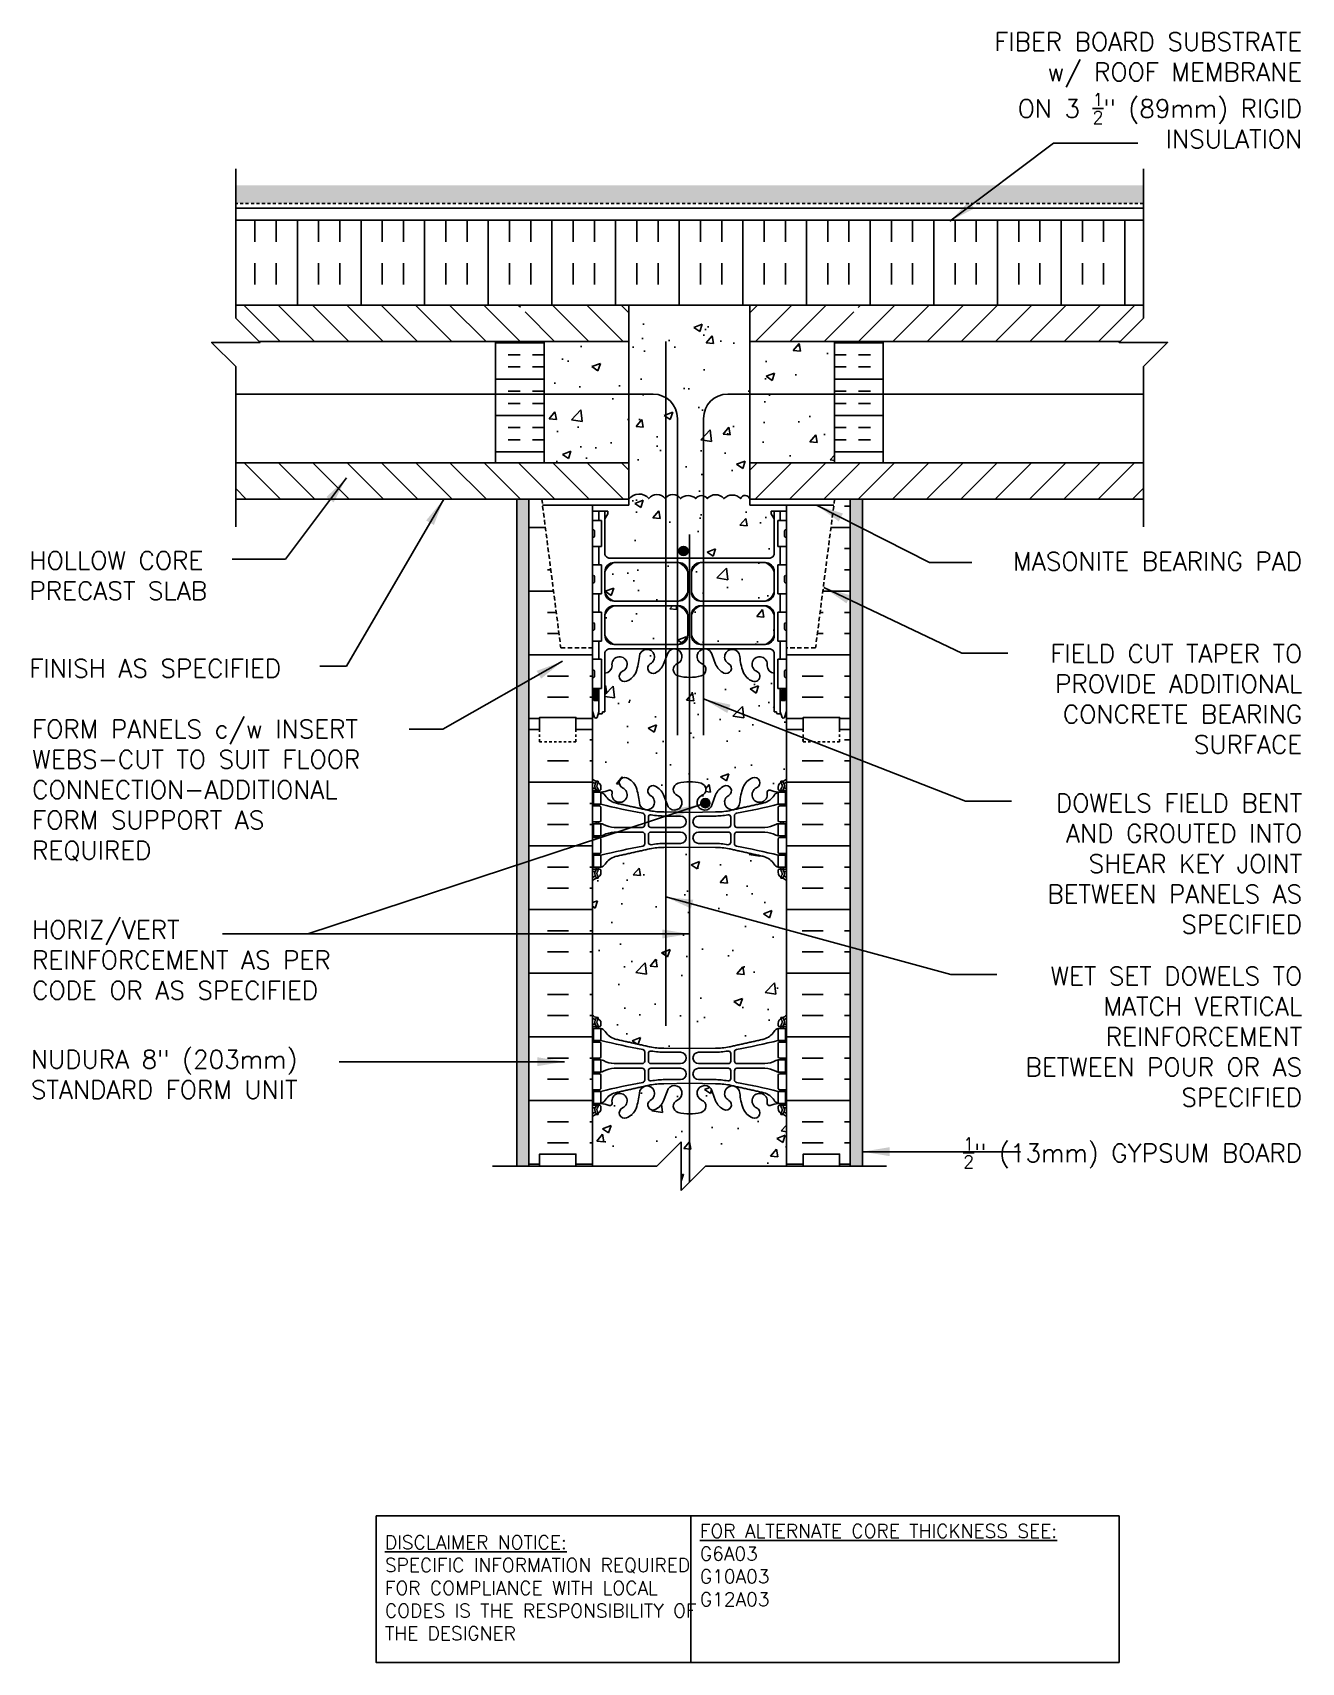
# Model space of a CAD drawing. Header units: inches. Extents: x 75 to 204, y 119 to 186.
# Drawn here: x 152 to 204.3, y 118.6 to 185.8 of the extents above; entities outside this region: 1.
import ezdxf

# ---------------------------------------------------------------- set-up
doc = ezdxf.new("R2010")
doc.units = ezdxf.units.IN
doc.header["$LTSCALE"] = 0.5
doc.header["$MEASUREMENT"] = 0
doc.linetypes.add('DASHED2', pattern=[0.375, 0.25, -0.125])
doc.linetypes.add('HIDDEN2', pattern=[0.1875, 0.125, -0.0625])
for name, color, linetype in [('HATCH', 12, 'Continuous'), ('Hidden2', 12, 'HIDDEN2'), ('line25', 2, 'Continuous'), ('LINE3', 3, 'Continuous'), ('LINE50', 5, 'Continuous'), ('LINE9', 9, 'Continuous'), ('TEXT', 4, 'Continuous'), ('Web_Edge', 9, 'Continuous')]:
    doc.layers.add(name, color=color, linetype=linetype)
doc.styles.add('DIM', font='romans.shx', dxfattribs={"width": 0.7})
doc.styles.add('ROMANS', font='romans.shx', dxfattribs={"height": 0.75})
doc.styles.get("Standard").update_dxf_attribs({"font": 'romans.shx', "height": 0.75})
doc.dimstyles.new('ext_12', dxfattribs={"dimscale": 12, "dimtxt": 0.09375, "dimasz": 0.09375, "dimexe": 0.09375, "dimexo": 0.0625, "dimgap": 0.0625, "dimtad": 1, "dimdec": 1, "dimzin": 3, "dimdsep": 46, "dimlunit": 4, "dimtxsty": 'DIM', "dimcen": 0.09, "dimdle": 0.09375, "dimclrt": 4, "dimadec": 0, "dimazin": 0, "dimtfac": 1, "dimtdec": 1, "dimtmove": 2, "dimatfit": 3, "dimfxl": 1, "dimfrac": 2, "dimtolj": 1, "dimtzin": 0, "dimarcsym": 0})
pattern_1 = [(0, (0, 0), (0, 2.625), []), (0, (0, 0.875), (0, 2.625), [0.875, -0.875]), (0, (0, 1.75), (0, 2.625), [0.875, -0.875])]
pattern_2 = [(49.99999999999999, (0, 0), (3.586300913003767, -0.3137606749129755), [0.375, -4.125]), (355, (0, 0), (-0.693756668065, 3.760960668500059), [0.3, -3.3]), (100.45144446, (0.298858405, -0.02614672), (2.89254423363556, 3.447199954843147), [0.3187009599999999, -3.505710559999999]), (46.18420000000001, (0, 1), (5.336206653357862, -0.8275964039653827), [0.5625, -6.1875]), (96.63563549, (0.444683725, 0.931033465), (4.673309728371142, 4.870593003872752), [0.47805171, -5.258568799999999]), (351.1841639899999, (0, 1), (4.673309725273866, 4.870593001349951), [0.45, -4.950000005]), (21, (0.5, 0.75), (2.984535260592308, -2.013094453326694), [0.375, -4.125]), (326.0000000000001, (0.5, 0.75), (1.216576659607909, 3.625750225234265), [0.3, -3.3]), (71.45144474, (0.74871127, 0.58224213), (4.201111883649856, 1.612655764031769), [0.31870095, -3.50571056]), (37.50000000000001, (0, 0), (0.06079927658645334, 1.664469269156557), [0, -3.26, 0, -3.35, 0, -3.3125]), (7.499999999999999, (0, 0), (1.315347687210743, 1.972058559411801), [0, -1.91, 0, -3.185, 0, -1.2625]), (327.5, (-1.115, 0), (2.669112180862045, -0.1127743586718988), [0, -1.25, 0, -3.9, 0, -5.175]), (317.5, (-1.615, 0), (2.915930846711931, 0.5005249116615886), [0, -1.625, 0, -2.59, 0, -3.675])]

msp = doc.modelspace()

# ---------------------------------------------------------------- texts
at = {"layer": 'TEXT', "char_height": 0.75, "style": 'ROMANS'}
for s, insert, width, attachment_point in [('\\A1;FIBER BOARD SUBSTRATE\\Pw/ ROOF MEMBRANE \\PON 3 {\\H0.7x;\\S1/2;}" (89mm) RIGID \\PINSULATION', (204.3788817170131, 185.7782527585089), 26.11340356310433, 3), ('\\A1;HOLLOW CORE PRECAST SLAB', (151.8890687689045, 163.3911938896043), 10.94608122074595, 4), ('\\A1;MASONITE BEARING PAD', (204.3788817170131, 164.3572794965742), 13.61326156596732, 3), ('\\A1;FINISH AS SPECIFIED', (151.8890687689045, 159.5678959359022), 12.93147802289833, 4), ('\\A1;FIELD CUT TAPER TO PROVIDE ADDITIONAL CONCRETE BEARING SURFACE', (204.3788817170131, 160.5518232451107), 13.61326156596732, 3), ('FORM PANELS c/w INSERT WEBS-CUT TO SUIT FLOOR CONNECTION-ADDITIONAL\\PFORM SUPPORT AS \\PREQUIRED', (152.0009653172348, 154.5301082169922), 17.83839658487188, 4), ('\\A1;DOWELS FIELD BENT AND GROUTED INTO SHEAR KEY JOINT BETWEEN PANELS AS SPECIFIED', (204.3788817170131, 154.3870138326853), 13.61326156596732, 3), ('HORIZ/VERT REINFORCEMENT AS PER CODE OR AS SPECIFIED', (152.0009653172348, 147.5423775212354), 15.33693752103557, 4), ('\\A1;WET SET DOWELS TO MATCH VERTICAL REINFORCEMENT BETWEEN POUR OR AS SPECIFIED', (204.3788817170131, 147.2562219246859), 13.61326156596732, 3), ('NUDURA 8" (203mm) STANDARD FORM UNIT', (151.949267530052, 142.820776375877), 14.95851929947691, 4), ('\\A1;{\\H0.7x;\\S1/2;}" (13mm) GYPSUM BOARD', (204.3788817170131, 140.2194987327415), 13.61326156596732, 3)]:
    msp.add_mtext(s, dxfattribs=dict(at, insert=insert, width=width, attachment_point=attachment_point))
at = {"layer": 'TEXT', "char_height": 0.5625, "attachment_point": 4}
for s, insert, width in [('{\\LDISCLAIMER NOTICE:}\\PSPECIFIC INFORMATION REQUIRED FOR COMPLIANCE WITH LOCAL CODES IS THE RESPONSIBILITY OF THE DESIGNER', (166.548892121772, 121.6563106067094), 14.00235015036683), ('{\\LFOR ALTERNATE CORE THICKNESS SEE:\\P}G6A03\\PG10A03\\PG12A03', (179.5408596175512, 122.5963403234949), 23.33295210344748)]:
    msp.add_mtext(s, dxfattribs=dict(at, insert=insert, width=width))

# ---------------------------------------------------------------- hatches: boundary and pattern name
h = msp.add_hatch()
h.set_pattern_fill('ANSI31', color=256, style=0)
h.set_pattern_definition([(45, (0, 0), (-0.08838834764831843, 0.08838834764831845), [])])
h.paths.add_polyline_path([(74.74958403226915, 132.9274435133507), (82.16029831798345, 132.9274435133507), (82.16029831798345, 129.1595863704935), (74.74958403226915, 129.1595863704935)], flags=25)
at = {"layer": 'HATCH'}
h = msp.add_hatch(dxfattribs=at)
h.set_pattern_fill('GRAVEL', color=256, style=0)
h.set_pattern_definition([(228.0128, (0.72, 1), (-7.999998232158162, -9.000001341607247), [0.134536, -13.319088]), (184.9697, (0.63, 0.9), (12.00000105151764, 0.9999913070070519), [0.230868, -22.855925]), (132.5104, (0.4, 0.88), (9.999990718346812, -11.0000086738712), [0.162788, -16.116032]), (267.2737, (0.01, 0.63), (0.9999960177271904, 20.00000029497347), [0.210238, -20.813558]), (292.8337, (0, 0.42), (-5.00000990543714, 11.99999641177778), [0.206155, -20.409373]), (357.2737, (0.08, 0.23), (-20.00000029497347, 0.9999960177271915), [0.210238, -20.813558]), (37.6942, (0.29, 0.22), (-13.00000734561798, -9.99999040516053), [0.278029, -27.524849]), (72.2553, (0.51, 0.39), (7.000010762705409, 21.99999623123919), [0.262488, -25.986321]), (121.4296, (0.59, 0.64), (-8.000008234176365, 12.99999503649257), [0.21095, -20.884073]), (175.2364, (0.48, 0.82), (11.00000094631958, -0.9999915326612605), [0.240832, -11.800763]), (222.3974, (0.24, 0.84), (-12.00000735107323, -10.99999208201412), [0.311448, -30.833375]), (138.8141, (1, 0.62), (-7.000002946805715, 5.999997313342756), [0.106301, -10.523844]), (171.4692, (0.92, 0.69), (12.99999828481513, -2.00000791003979), [0.202237, -20.021511]), (225, (0.72, 0.72), (-1.110223024625157e-16, -1.000000309448952), [0.141421, -1.272792]), (203.1986, (0.65, 0.84), (4.999999730667075, 2.000001325264854), [0.076158, -7.539615]), (291.8014, (0.58, 0.81), (-0.9999999105006487, 3.00000027301077), [0.107703, -5.277462]), (30.9638, (0.62, 0.71), (2.999998022287998, 2.000002483540733), [0.174929, -5.656022999999999]), (161.5651, (0.77, 0.8), (2.000000434592962, -0.9999984032227077), [0.126491, -3.035787]), (16.38950000000001, (0, 0.81), (10.00000219841196, 2.99999270981797), [0.1772, -17.542845]), (70.3462, (0.17, 0.86), (-3.999995247371745, -11.00000213560622), [0.148661, -14.717408]), (293.1986, (0.77, 1), (-2.000001325264854, 4.999999730667075), [0.152315, -7.463458]), (343.6105, (0.83, 0.86), (-10.00000219841196, 2.999992709817974), [0.1772, -17.542845]), (339.444, (0, 0.19), (-5.000001844542423, 1.999995996421584), [0.17088, -8.373124]), (294.7751, (0.16, 0.13), (-4.99999218924517, 11.00000342183912), [0.143178, -14.174643]), (66.80140000000002, (0.78, 0), (2.000001325264855, 4.999999730667075), [0.152315, -7.463458]), (17.354, (0.84, 0.14), (-13.00000201909683, -3.999994502259118), [0.167631, -16.59542399999999]), (69.444, (0.29, 0), (-1.999995996421587, -5.000001844542422), [0.08544, -8.458563999999999]), (101.3099, (0.72, 0), (-0.9999976321616053, 4.000000752230952), [0.05099, -5.048029]), (165.9638, (0.71, 0.05), (3.00000054598974, -0.9999980573612457), [0.206155, -3.91695]), (186.009, (0.51, 0.1), (9.99999975090604, 0.9999993174818415), [0.19105, -18.913923]), (303.6901, (0.62, 0.62), (-1.000001334507191, 1.99999955777116), [0.144222, -3.461329]), (353.1572, (0.7, 0.5), (16.99999936547855, -2.000007997924761), [0.251794, -24.927563]), (60.94540000000001, (0.95, 0.47), (-4.000000027199279, -7.000000384569685), [0.102956, -10.192674]), (90, (1, 0.56), (-0.9999999999999999, 1), [0.06, -0.94]), (120.2564, (0.49, 0.13), (3.999994886802693, -7.000002455854734), [0.138924, -13.75352]), (48.01280000000001, (0.42, 0.25), (7.99999823215816, 9.00000134160725), [0.269072, -13.184552]), (0, (0.6, 0.45), (1, 1), [0.26, -0.74]), (325.3048, (0.86, 0.45), (-9.999994258987526, 7.000008609594458), [0.158114, -15.653274]), (254.0546, (0.99, 0.36), (-0.9999998892963811, -4.000000126652151), [0.145602, -7.134508]), (207.646, (0.95, 0.22), (-18.99999580717959, -10.00000771316918), [0.237065, -23.469474]), (175.4261, (0.74, 0.11), (-13.00000055831213, 0.999994801161084), [0.2507989999999999, -24.82907399999999])])
h.paths.add_polyline_path([(197.8280157689334, 179.4841597590686), (160.3999224562764, 179.4841597590686), (160.3999224562764, 178.7341597590686), (197.8280157689334, 178.7341597590684)])
h = msp.add_hatch(dxfattribs=at)
h.set_pattern_fill('INSUL', color=256, scale=7, angle=90, style=0)
h.set_pattern_definition([(90, (78.9358289895687, 19.6433255588431), (-2.625, 1.607348923880901e-16), []), (90, (78.0608289895687, 19.6433255588431), (-2.625, 1.607348923880901e-16), [0.875, -0.875]), (90, (77.1858289895687, 19.6433255588431), (-2.625, 1.607348923880901e-16), [0.875, -0.875])])
h.paths.add_polyline_path([(197.8280157689334, 174.5444454283291), (197.8280157689334, 178.0444454283259), (160.3999224562764, 178.044445428326), (160.3999224562764, 174.5444454283291)])
h = msp.add_hatch(dxfattribs=at)
h.set_pattern_fill('ANSI31', color=256, scale=8, style=0)
h.set_pattern_definition([(135, (266.6307371667264, 13.49055793160886), (0.7071067811865475, 0.7071067811865476), [])])
edge = h.paths.add_edge_path()
edge.add_line((161.3635865935286, 173.0444454283291), (160.3999224562764, 174.0081095655813))
edge.add_line((160.3999224562764, 174.0081095655813), (160.3999224562764, 174.5444454283291))
edge.add_line((160.3999224562764, 174.5444454283291), (171.7468325092645, 174.5444454283291))
edge.add_arc((171.8993327813112, 174.6509036470479), 0.1859830242445172, 214.9183321438607, 221.8195470854346)
edge.add_line((171.7607292000445, 174.5268926291214), (172.1251010472483, 174.5444454283291))
edge.add_line((172.1251010472483, 174.5444454283291), (172.1385843524103, 174.5444454283291))
edge.add_line((172.1385843524103, 174.5444454283291), (172.1385843524103, 174.146659412673))
edge.add_line((172.1385843524103, 174.146659412673), (172.2323343524103, 173.959159412673))
edge.add_line((172.2323343524103, 173.959159412673), (172.3260843524103, 174.146659412673))
edge.add_line((172.3260843524103, 174.146659412673), (172.3260843524103, 174.5444454283291))
edge.add_line((172.3260843524103, 174.5444454283291), (172.7133523865872, 174.5268926291214))
edge.add_arc((172.7146729378836, 174.6518926291234), 0.1250069752303086, 269.3947263895552, 270.6052736104448)
edge.add_line((172.7159934891801, 174.5268926291214), (176.6137246868315, 174.5444454283291))
edge.add_line((176.6137246868315, 174.5444454283291), (176.6137246868315, 173.0444454283291))
edge.add_line((176.6137246868315, 173.0444454283291), (161.3635865935286, 173.0444454283291))
h = msp.add_hatch(dxfattribs=at)
h.set_pattern_fill('AR-CONC', color=256, scale=0.5)
h.set_pattern_definition(pattern_2)
h.paths.add_polyline_path([(181.5936576290113, 171.544445428326), (181.5934132032379, 174.5444454283291), (176.6139691126049, 174.5444454283291), (176.6137246868315, 171.5444454283259), (176.6139691126049, 166.5444454283259, -0.4848937495315636), (177.4290496984611, 166.5665696834682, -0.5031160073863526), (178.1099896657506, 166.5665696834682, -0.5471467812492672), (178.7321225749126, 166.5665696834682, -0.3777167822662339), (179.3689418535741, 166.5665696834682, -0.520567049999997), (179.8446221478584, 166.5665696834682, -0.4694061166659584), (180.5249952831602, 166.5665696834682, -0.4135521630785879), (181.2224547752336, 166.5665696834682, -0.7568877619259617), (181.5934132050697, 166.5444828999346)])
h.paths.add_polyline_path([(185.0936576290113, 173.0444454283291), (181.5935354161246, 173.0444454283291), (181.5936576290113, 171.544445428326), (181.59348653097, 168.0444454283259), (185.0936576290113, 168.0444454283259)])
h.paths.add_polyline_path([(176.6137246868315, 171.5444454283259), (176.6138468997182, 173.0444454283291), (173.1137246868315, 173.0444454283291), (173.1137246868315, 168.0444454283259), (176.6138957848729, 168.0444454283259)])
h.paths.add_polyline_path([(182.6039727325707, 165.7320954283446), (182.4839727325822, 165.9320954283262), (182.4839727325822, 166.044445428326), (183.1139691126049, 166.0444454283259), (183.1139691126049, 166.2944454283259), (181.5934132032379, 166.2944454283259), (181.5934132032379, 166.5444829083014, 0.7568877444812785), (181.2224547752336, 166.5665696834682, 0.4135521630785899), (180.5249952831602, 166.5665696834682, 0.4694061166659581), (179.8446221478584, 166.5665696834682, 0.5205670499999981), (179.3689418535741, 166.5665696834682, 0.3777167822662344), (178.7321225749126, 166.5665696834682, 0.547146781249268), (178.1099896657506, 166.5665696834682, 0.5031160073863524), (177.4290496984611, 166.5665696834682, 0.4848937495315635), (176.6139691126049, 166.5444454283259), (176.6139691126049, 166.2944454283259), (175.1139691126049, 166.2944454283259), (175.1139691126049, 166.0444454283259), (175.7439654926276, 166.044445428326), (175.7439654926276, 165.9320954283257), (175.623969474825, 165.7321020653204), (175.623969474825, 164.2632993230882, 0.2681558504661761), (175.7851243822551, 164.11516225092), (182.4428220707192, 164.11516225092, 0.2681384484792457), (182.6039727325705, 164.2632857670353)])
h.paths.add_polyline_path([(179.0377232264861, 163.5526620680506, 0.2256517540596176), (178.6627232264836, 163.9276620680571), (175.9989737203991, 163.9276620680571, 0.2256517540553573), (175.6239737204011, 163.5526620680589), (175.6239737204011, 162.7118561634126, 0.2256517540569461), (175.9989737204026, 162.3368561634131), (178.6627232264836, 162.3368561634131, 0.2256517540590415), (179.0377232264856, 162.7118561634184)])
h.paths.add_polyline_path([(179.0377232264856, 161.7712345739502, 0.2256517540590401), (178.6627232264836, 162.1462345739555), (175.9989737204026, 162.1462345739555, 0.2256517540569459), (175.6239737204011, 161.771234573956), (175.6239737204011, 160.9304286693097, 0.2256517540552852), (175.9989737203989, 160.5554286693115), (178.6627232264838, 160.5554286693115, 0.2256517540595469), (179.0377232264861, 160.930428669318)])
h.paths.add_polyline_path([(182.6039727325712, 161.771234573956, 0.225651754056946), (182.2289727325697, 162.1462345739555), (179.5652232264912, 162.1462345739554, 0.2256517540585344), (179.1902232264862, 161.7712345739547), (179.1902232264858, 160.9304286693097, 0.2256517540542021), (179.5652232264804, 160.5554286693115), (182.2289727325734, 160.5554286693115, 0.2256517540552865), (182.6039727325712, 160.9304286693097)])
h.paths.add_polyline_path([(182.6039727325712, 163.5526620680589, 0.2256517540552849), (182.2289727325734, 163.9276620680571), (179.5652232264804, 163.9276620680571, 0.2256517540542014), (179.1902232264858, 163.5526620680589), (179.1902232264862, 162.7118561634139, 0.2256517540585338), (179.5652232264912, 162.3368561634131), (182.2289727325699, 162.3368561634131, 0.2256517540568749), (182.6039727325712, 162.7118561634126)])
h.paths.add_polyline_path([(182.6039727325698, 159.3746766069756, -0.3803920597856449), (182.3110083083162, 159.6697782271273, 2.087231407595256), (181.8771088783943, 159.4449609688864, -1), (181.7136803069891, 159.0364378948154, -0.21344991299061), (181.3214545462132, 159.4256383617985, -0.06992325913710164), (181.18458759288, 160.069441061514, 1.62960437792942), (180.713525784345, 159.768350035631, -0.9946622655254546), (180.531306594756, 159.3736335487116, -0.173074760623086), (180.1853982722192, 159.7402905882198), (180.0427604300394, 160.1271354439517, 1.612473537246182), (179.6112172655181, 159.7675472442477, -0.7348724129817921), (179.5881136619317, 159.2565083975446, -0.06847526280445856), (179.1139732264879, 159.1944454283276, -0.06847526280462879), (178.6398327910429, 159.2565083975445, -0.734872412981662), (178.6167291874555, 159.7675472442475, 1.612473537247985), (178.1851860229347, 160.1271354439517), (178.0425481807549, 159.7402905882198, -0.173074760623092), (177.696639858218, 159.3736335487115, -0.9946622655313361), (177.5144206686292, 159.768350035631, 1.629604377927039), (177.0433588600942, 160.0694410615148, -0.069923259137186), (176.9064919067609, 159.4256383617985, -0.213449912991331), (176.5142661459833, 159.0364378948147, -1), (176.3508375745796, 159.4449609688863, 2.087231407566103), (175.9169381446565, 159.6697782271342, -0.3803970205197697), (175.6239683079917, 159.3746762707329), (175.6239654926418, 157.7731785448722), (175.5239654926419, 157.7731785448722), (175.5239654926418, 157.7431785448719, -0.4142135623717164), (175.4739654926417, 157.6931785448721), (175.3478785361202, 157.6931785448722), (175.3050739932825, 157.5619112801698, -0.7257365568514151), (175.1989654926402, 157.5431785448765), (175.1139691126049, 157.8038341103188), (175.1139691126049, 157.044445428326), (175.1139691126049, 155.0100366486338, 0.08841615068674144), (175.2599721094648, 154.9127249561793), (175.3499721094653, 154.9127249561861), (175.349972109468, 154.870998896262, -0.2490694201798168), (175.4599721094841, 154.6638757444925), (175.4599721094877, 154.5963757444824, -0.4142135623888784), (175.3974721094877, 154.5338757444791), (175.3499721094899, 154.5338757444791), (175.3499721094944, 154.4638757444791), (175.4549721094797, 154.4638757444791, 0.08534784463991393), (175.7844316320243, 154.539394326217, -0.6696014941134709), (175.9169340307747, 154.4191126295189, 2.087231407562713), (176.3508334606982, 154.6439298877671, -1), (176.5142620321059, 155.0524529618372, -0.2134499129898269), (176.9064877928795, 154.6632524948544, -0.069923259137005), (177.0433547462124, 154.0194497951397, 1.629604377929905), (177.5144165547474, 154.3205408210226, -0.9946622655294666), (177.6966357443362, 154.7152573079421, -0.1730747606229737), (178.042544066873, 154.3486002684343), (178.185181909053, 153.9617554127019, 1.612473537246911), (178.6167250735742, 154.3213436124059, -0.7348724129898012), (178.6398286771661, 154.8323824591104, -0.0684752628037673), (179.1139691126052, 154.894445428326, -0.06847526280399203), (179.5881095480459, 154.83238245911, -0.7348724129890091), (179.6112131516359, 154.3213436124056, 1.612473537244834), (180.0427563161577, 153.9617554127019), (180.1853941583376, 154.3486002684341, -0.1730747606230563), (180.5313024808746, 154.7152573079421, -0.9946622655169803), (180.7135216704636, 154.3205408210228, 1.629604377932795), (181.1845834789983, 154.0194497951403, -0.06992325913697016), (181.3214504323313, 154.6632524948546, -0.2134499129918863), (181.71367619311, 155.0524529618392, -1), (181.8771047645118, 154.6439298877668, 2.08723140756285), (182.3110041944358, 154.4191126295196, -0.6696014940975927), (182.4435065931837, 154.5393943262181, 0.08534784464066049), (182.772966115731, 154.4638757444791), (182.8779661157163, 154.4638757444791), (182.8779661157209, 154.5338757444791), (182.830466115723, 154.5338757444791, -0.4142135623888784), (182.767966115723, 154.5963757444824), (182.7679661157266, 154.6638757444925, -0.2490694201798239), (182.8779661157427, 154.870998896262), (182.8779661157454, 154.9127249561861), (182.967966115746, 154.9127249561793, 0.08841615068610247), (183.1139691126049, 155.0100366486329), (183.1139691126049, 157.044445428326), (183.1139691126049, 157.8038341103186), (183.0350812332071, 157.5619112801649, -0.72573655678495), (182.9289727325678, 157.5431785448721), (182.8800596890897, 157.6931785448722), (182.7539727325682, 157.6931785448721, -0.4142135623716982), (182.7039727325681, 157.7431785448719), (182.7039727325679, 157.7731785448722), (182.603972732568, 157.7731785448722)])
h.paths.add_polyline_path([(183.1139691126049, 141.078854208019, 0.0884161506861027), (182.967966115746, 141.1761659004727), (182.8779661157454, 141.1761659004658), (182.8779661157427, 141.2178919603899, -0.2490694201798083), (182.7679661157266, 141.4250151121594), (182.767966115723, 141.4925151121695, -0.4142135623889365), (182.830466115723, 141.5550151121728), (182.8779661157209, 141.5550151121728), (182.8779661157163, 141.6250151121728), (182.772966115731, 141.6250151121728, 0.08534784463985881), (182.4435065931866, 141.549496530435, -0.6696014941127947), (182.311004194436, 141.6697782271328, 2.087231407571877), (181.8771047645142, 141.4449609688841, -1), (181.7136761931131, 141.0364378948116, -0.2134499129919753), (181.3214504323324, 141.4256383617945, -0.06822591722340395), (181.1857526094672, 142.0535049038255, 1.75317091024241), (180.7348150175528, 141.7568967685907, -0.9407930192528913), (180.5313024808809, 141.3736335487066, -0.1730747606255), (180.1853941583376, 141.7402905882178), (180.0427563161577, 142.12713544395, 1.612473537251307), (179.6112131516379, 141.7675472442455, -0.7348724129807925), (179.5881095480491, 141.2565083975428, -0.06847526280418821), (179.1139691126072, 141.194445428326, -0.06847526280423272), (178.6398286771648, 141.2565083975419, -0.7348724129927506), (178.6167250735768, 141.7675472442471, 1.612473537238647), (178.185181909053, 142.12713544395), (178.0425440668731, 141.7402905882179, -0.1730747606232865), (177.6966357443356, 141.3736335487095, -0.9407930192572043), (177.4931232076575, 141.7568967685905, 1.753170910245491), (177.0421856157435, 142.0535049038251, -0.06822591722321548), (176.9064877928788, 141.4256383617957, -0.2134499129916659), (176.5142620320997, 141.0364378948123, -1), (176.3508334606989, 141.4449609688851, 2.08723140756115), (175.9169340307748, 141.6697782271327, -0.6696014940677735), (175.7844316320339, 141.5494965304308, 0.08534784464257004), (175.4549721094797, 141.6250151121728), (175.3499721094944, 141.6250151121728), (175.3499721094899, 141.5550151121728), (175.3974721094877, 141.5550151121728, -0.4142135623889448), (175.4599721094877, 141.4925151121695), (175.4599721094841, 141.4250151121594, -0.2490694201798231), (175.349972109468, 141.2178919603899), (175.3499721094653, 141.1761659004658), (175.2599721094648, 141.1761659004727, 0.08841615068673656), (175.1139691126049, 141.0788542080181), (175.1139691126049, 139.044445428326), (177.763491613592, 139.044445428326), (178.763491613592, 140.044445428326), (178.763491613592, 139.044445428326), (178.763491613592, 138.044445428326), (179.763491613592, 139.044445428326), (183.1139691126049, 139.044445428326)])
h = msp.add_hatch(dxfattribs=at)
h.set_pattern_fill('ANSI31', color=256, scale=8, style=0)
h.set_pattern_definition([(45, (91.57664514911644, 13.49055793160889), (-0.7071067811865475, 0.7071067811865476), [])])
edge = h.paths.add_edge_path()
edge.add_line((196.8643516316812, 173.0444454283291), (197.8280157689334, 174.0081095655813))
edge.add_line((197.8280157689334, 174.0081095655813), (197.8280157689334, 174.5444454283291))
edge.add_line((197.8280157689334, 174.5444454283291), (186.4605498065784, 174.5444454283291))
edge.add_arc((186.3080495345316, 174.650903647048), 0.1859830242445172, 318.1804529145655, 325.08166785613935, ccw=False)
edge.add_line((186.4466531157983, 174.5268926291214), (186.0822812685946, 174.5444454283291))
edge.add_line((186.0822812685946, 174.5444454283291), (186.0687979634326, 174.5444454283291))
edge.add_line((186.0687979634326, 174.5444454283291), (186.0687979634326, 174.1466594126731))
edge.add_line((186.0687979634326, 174.1466594126731), (185.9750479634326, 173.9591594126731))
edge.add_line((185.9750479634326, 173.9591594126731), (185.8812979634326, 174.1466594126731))
edge.add_line((185.8812979634326, 174.1466594126731), (185.8812979634326, 174.5444454283291))
edge.add_line((185.8812979634326, 174.5444454283291), (185.4940299292556, 174.5268926291214))
edge.add_arc((185.4927093779592, 174.6518926291235), 0.1250069752303086, 269.39472638955516, 270.60527361044484, ccw=False)
edge.add_line((185.4913888266628, 174.5268926291214), (181.5936576290113, 174.5444454283291))
edge.add_line((181.5936576290113, 174.5444454283291), (181.5936576290113, 173.0444454283291))
edge.add_line((181.5936576290113, 173.0444454283291), (196.8643516316812, 173.0444454283291))
h = msp.add_hatch(dxfattribs=at)
h.set_pattern_fill('INSUL', color=256, scale=4, angle=180, style=0)
h.set_pattern_definition([(7.016709298534877e-15, (266.6307371667264, 15.49055793160571), (1.836909530733566e-16, -1.5), []), (7.016709298534877e-15, (266.6307371667264, 14.99055793160571), (1.836909530733566e-16, -1.5), [0.5, -0.5]), (7.016709298534877e-15, (266.6307371667264, 14.49055793160571), (1.836909530733566e-16, -1.5), [0.5, -0.5])])
h.paths.add_polyline_path([(171.1137246868315, 172.6648042269127), (173.1137246868315, 172.6648042269127), (173.1137246868315, 168.0444454283259), (171.1137246868315, 168.0444454283259)])
h.paths.add_polyline_path([(171.1137246868315, 173.0444454283291), (173.1137246868315, 173.0444454283291), (173.1137246868315, 172.6648042269127), (171.1137246868315, 172.6648042269128)])
h = msp.add_hatch(dxfattribs=at)
h.set_pattern_fill('INSUL', color=256, scale=4, angle=180, style=0)
h.set_pattern_definition([(180, (91.57664514911644, 15.49055793160574), (-1.836909530733566e-16, -1.5), []), (180, (91.57664514911644, 14.99055793160574), (-1.836909530733566e-16, -1.5), [0.5, -0.5]), (180, (91.57664514911644, 14.49055793160574), (-1.836909530733566e-16, -1.5), [0.5, -0.5])])
h.paths.add_polyline_path([(187.0936576290113, 172.6648042269128), (185.0936576290113, 172.6648042269128), (185.0936576290113, 168.044445428326), (187.0936576290113, 168.044445428326)])
h.paths.add_polyline_path([(187.0936576290113, 173.0444454283291), (185.0936576290113, 173.0444454283291), (185.0936576290113, 172.6648042269127), (187.0936576290113, 172.6648042269128)])
h = msp.add_hatch(dxfattribs=at)
h.set_pattern_fill('ANSI31', color=256, scale=8, style=0)
h.set_pattern_definition([(135, (266.6307371667264, 15.49055793160571), (0.7071067811865475, 0.7071067811865476), [])])
h.paths.add_polyline_path([(160.3999224562764, 168.0444454283259), (176.6138957848729, 168.0444454283259), (176.6139691126049, 166.544445428326), (160.3999224562764, 166.5444454283259)])
h = msp.add_hatch(dxfattribs=at)
h.set_pattern_fill('ANSI31', color=256, scale=8, style=0)
h.set_pattern_definition([(45, (91.57664514911644, 15.49055793160574), (-0.7071067811865475, 0.7071067811865476), [])])
h.paths.add_polyline_path([(197.8280157689334, 168.044445428326), (181.59348653097, 168.0444454283259), (181.5934132032379, 166.544445428326), (197.8280157689334, 166.544445428326)])
h = msp.add_hatch(dxfattribs=at)
h.set_pattern_fill('AR-SAND', color=256, scale=0.25, style=0)
h.set_pattern_definition([(142.5, (356.6238287363527, 6.684040129812018), (0.01574833952740204, 0.4817059422532897), [0, -0.38, 0, -0.425, 0, -0.40625]), (172.5, (356.6238287363527, 6.684040129812018), (-0.4424441763169318, 0.7055365163074351), [0, -0.205, 0, -0.3425, 0, -0.13125]), (212.5, (356.9313287363527, 6.684040129812018), (-0.7785354654378738, 0.001414763384241124), [0, -0.125, 0, -0.45, 0, -0.5875]), (222.5, (356.9313287363527, 6.684040129812018), (-0.7515316511430733, 0.2194188912335623), [0, -0.0625, 0, -0.295, 0, -0.3375])])
h.paths.add_polyline_path([(171.9889691126049, 166.546955013342), (172.4889691126049, 166.546955013342), (172.4889691126049, 156.985197698593), (172.4889691126049, 139.044445428326), (171.9889691126049, 139.044445428326)])
h = msp.add_hatch(dxfattribs=at)
h.set_pattern_fill('INSUL', color=256, scale=7, style=0)
h.set_pattern_definition(pattern_1)
h.paths.add_polyline_path([(172.4889691126049, 157.044445428326), (172.9264691126049, 157.044445428326), (172.9264691126049, 157.544445428326), (174.4264691126049, 157.544445428326), (174.4264691126049, 157.044445428326), (175.1139691126049, 157.044445428326), (175.1139691126049, 160.4183448182542), (173.8002002465486, 160.4183448182542), (173.0174257848382, 166.5444454283259), (172.4889691126049, 166.5444454283259)])
h.paths.add_polyline_path([(184.3106387415279, 160.4183448182574), (183.1139691126049, 160.4183448182574), (183.1139691126049, 157.044445428326), (183.8014691126049, 157.044445428326), (183.8014691126049, 157.544445428326), (185.3014691126049, 157.544445428326), (185.3014691126049, 157.044445428326), (185.7389691126049, 157.044445428326), (185.7389691126049, 166.544445428326), (185.7184132032379, 166.544445428326), (185.0934132032379, 166.544445428326)])
h = msp.add_hatch(dxfattribs=at)
h.set_pattern_fill('AR-SAND', color=256, scale=0.25, style=0)
h.set_pattern_definition([(37.50000000000001, (1.604109488857063, 6.684040129812018), (-0.01574833952740204, 0.4817059422532897), [0, -0.38, 0, -0.425, 0, -0.40625]), (7.499999999999999, (1.604109488857063, 6.684040129812018), (0.4424441763169318, 0.7055365163074351), [0, -0.205, 0, -0.3425, 0, -0.13125]), (327.5, (1.296609488857058, 6.684040129812018), (0.7785354654378738, 0.001414763384241124), [0, -0.125, 0, -0.45, 0, -0.5875]), (317.5, (1.296609488857058, 6.684040129812018), (0.7515316511430733, 0.2194188912335623), [0, -0.0625, 0, -0.295, 0, -0.3375])])
h.paths.add_polyline_path([(186.2389691126049, 166.546955013342), (185.7389691126049, 166.546955013342), (185.7389691126049, 156.985197698593), (185.7389691126049, 139.044445428326), (186.2389691126049, 139.044445428326)])
h = msp.add_hatch(dxfattribs=at)
h.set_pattern_fill('INSUL', color=256, scale=7, style=0)
h.set_pattern_definition(pattern_1)
h.paths.add_polyline_path([(175.1139691126049, 157.044445428326), (174.4264691126049, 157.044445428326), (174.4264691126049, 156.544445428326), (172.9264691126049, 156.544445428326), (172.9264691126049, 157.044445428326), (172.4889691126049, 157.044445428326), (172.4889691126048, 139.044445428326), (172.9264691126049, 139.044445428326), (172.9264691126049, 139.544445428326), (174.4264691126049, 139.544445428326), (174.4264691126049, 139.044445428326), (175.1139691126049, 139.044445428326)])
h.paths.add_polyline_path([(185.7389691126049, 157.044445428326), (185.3014691126049, 157.044445428326), (185.3014691126049, 156.544445428326), (183.8014691126049, 156.544445428326), (183.8014691126049, 157.044445428326), (183.1139691126049, 157.044445428326), (183.1139691126049, 139.044445428326), (183.8014691126049, 139.044445428326), (183.8014691126049, 139.544445428326), (185.3014691126049, 139.544445428326), (185.3014691126049, 139.044445428326), (185.7389691126049, 139.044445428326)])
h = msp.add_hatch(dxfattribs=at)
h.set_pattern_fill('AR-CONC', color=256, scale=0.5)
h.set_pattern_definition(pattern_2)
edge = h.paths.add_edge_path()
edge.add_arc((182.7679661157167, 150.4567689632963), 0.4999999999999974, 46.21088882983793, 66.42182151813506)
edge.add_line((182.967966115746, 150.9150265327791), (182.8779661157454, 150.9150265327722))
edge.add_line((182.8779661157454, 150.9150265327722), (182.8779661157427, 150.9567525926964))
edge.add_arc((183.0179661157266, 151.1638757444793), 0.2500000000000085, 180.0000000030875, 235.94420226187, ccw=False)
edge.add_line((182.7679661157266, 151.1638757444658), (182.767966115723, 151.2313757444759))
edge.add_arc((182.830466115723, 151.2313757444793), 0.06250000000000001, 90, 180.0000000031006, ccw=False)
edge.add_line((182.830466115723, 151.2938757444793), (182.8779661157209, 151.2938757444793))
edge.add_line((182.8779661157209, 151.2938757444793), (182.8779661157163, 151.3638757444793))
edge.add_line((182.8779661157163, 151.3638757444793), (182.7729661157316, 151.3638757444793))
edge.add_arc((182.8953747668888, 151.7064796069996), 0.3638149041640941, 212.0424222807361, 250.33874127357421, ccw=False)
edge.add_arc((181.9722558715706, 151.095249555665), 0.7434990637615019, 34.2280195007911, 73.81071145721666)
edge.add_spline(control_points=[(182.1795520158579, 151.8092657784343), (180.742102015858, 152.1297257784344)], knot_values=[0, 0, 1, 1], degree=1, periodic=0)
edge.add_arc((180.1857641678342, 149.1981209708169), 2.983926699701129, 79.2546164297308, 90.09946546446804)
edge.add_line((180.180584074142, 152.182043174196), (179.1139691126054, 152.1977956736247))
edge.add_line((179.1139691126054, 152.1977956736247), (178.0473541510687, 152.182043174196))
edge.add_arc((178.0421740573765, 149.1981209708169), 2.98392669970113, 89.90053453553199, 100.7453835702691)
edge.add_spline(control_points=[(177.4858362093527, 152.1297257784344), (176.0483862093528, 151.8092657784343)], knot_values=[0, 0, 1, 1], degree=1, periodic=0)
edge.add_arc((176.2556823536401, 151.095249555665), 0.7434990637615019, 106.1892885427861, 145.7719804992028)
edge.add_arc((175.3325634583219, 151.7064796069996), 0.3638149041640938, 289.6612587264258, 327.95757771928, ccw=False)
edge.add_line((175.4549721094791, 151.3638757444793), (175.3499721094944, 151.3638757444793))
edge.add_line((175.3499721094944, 151.3638757444793), (175.3499721094899, 151.2938757444793))
edge.add_line((175.3499721094899, 151.2938757444793), (175.3974721094877, 151.2938757444793))
edge.add_arc((175.3974721094877, 151.2313757444793), 0.06250000000000001, -3.100581125181634e-09, 90, ccw=False)
edge.add_line((175.4599721094877, 151.2313757444759), (175.4599721094841, 151.1638757444658))
edge.add_arc((175.2099721094841, 151.1638757444793), 0.2499999999999885, 304.05579773812997, 359.9999999969125, ccw=False)
edge.add_line((175.349972109468, 150.9567525926964), (175.3499721094653, 150.9150265327722))
edge.add_line((175.3499721094653, 150.9150265327722), (175.2599721094648, 150.9150265327791))
edge.add_arc((175.4599721094941, 150.4567689632963), 0.4999999999999972, 113.5781784818649, 133.7891111703072)
edge.add_line((175.1139691126049, 150.8177148403246), (175.1139691126049, 145.2711760163273))
edge.add_arc((175.4599721094941, 145.6321218933556), 0.5000000000000027, 226.2108888296905, 246.4218215181321)
edge.add_line((175.2599721094648, 145.1738643238728), (175.3499721094653, 145.1738643238797))
edge.add_line((175.3499721094653, 145.1738643238797), (175.349972109468, 145.1321382639555))
edge.add_arc((175.2099721094841, 144.9250151121726), 0.2499999999999891, 3.087507138843648e-09, 55.944202261869975, ccw=False)
edge.add_line((175.4599721094841, 144.9250151121861), (175.4599721094877, 144.857515112176))
edge.add_arc((175.3974721094877, 144.8575151121726), 0.06250000000000001, -90, 3.100524281762773e-09, ccw=False)
edge.add_line((175.3974721094877, 144.7950151121726), (175.3499721094899, 144.7950151121726))
edge.add_line((175.3499721094899, 144.7950151121726), (175.3499721094944, 144.7250151121726))
edge.add_line((175.3499721094944, 144.7250151121726), (175.4549721094791, 144.7250151121726))
edge.add_arc((175.3325634583219, 144.3824112496523), 0.3638149041641027, 32.04242228072758, 70.33874127357569, ccw=False)
edge.add_arc((176.2556823536401, 144.9936413009869), 0.7434990637614884, 214.2280195007966, 253.810711457216)
edge.add_spline(control_points=[(176.0483862093528, 144.2796250782176), (177.4858362093527, 143.9591650782176)], knot_values=[0, 0, 1, 1], degree=1, periodic=0)
edge.add_arc((178.0421740573765, 146.890769885835), 2.983926699701192, 259.2546164297299, 270.099465464468)
edge.add_line((178.0473541510688, 143.9068476824559), (179.1139691126054, 143.8910951830272))
edge.add_line((179.1139691126054, 143.8910951830272), (180.180584074142, 143.9068476824559))
edge.add_arc((180.1857641678342, 146.890769885835), 2.983926699701192, 269.9005345355325, 280.7453835702706)
edge.add_spline(control_points=[(180.742102015858, 143.9591650782176), (182.1795520158579, 144.2796250782176)], knot_values=[0, 0, 1, 1], degree=1, periodic=0)
edge.add_arc((181.9722558715706, 144.9936413009869), 0.7434990637614887, 286.189288542784, 325.7719804992034)
edge.add_arc((182.8953747668888, 144.3824112496523), 0.3638149041641028, 109.66125872642431, 147.9575777192724, ccw=False)
edge.add_line((182.7729661157316, 144.7250151121726), (182.8779661157163, 144.7250151121726))
edge.add_line((182.8779661157163, 144.7250151121726), (182.8779661157209, 144.7950151121726))
edge.add_line((182.8779661157209, 144.7950151121726), (182.830466115723, 144.7950151121726))
edge.add_arc((182.830466115723, 144.8575151121726), 0.06250000000000001, 179.9999999968994, 270, ccw=False)
edge.add_line((182.767966115723, 144.857515112176), (182.7679661157266, 144.9250151121861))
edge.add_arc((183.0179661157266, 144.9250151121726), 0.2499999999999891, 124.05579773813, 179.9999999969125, ccw=False)
edge.add_line((182.8779661157427, 145.1321382639555), (182.8779661157454, 145.1738643238797))
edge.add_line((182.8779661157454, 145.1738643238797), (182.967966115746, 145.1738643238728))
edge.add_arc((182.7679661157166, 145.6321218933556), 0.5000000000000031, 293.5781784818679, 313.7891111701644)
edge.add_line((183.1139691126049, 145.2711760163265), (183.1139691126049, 150.8177148403255))
at = {"layer": 'LINE3'}
h = msp.add_hatch(color=256, dxfattribs=at)
h.paths.add_polyline_path([(179.0465297845594, 164.443562939355, 0.8313954898624936), (178.6778331129366, 164.4435629393551)])
h.paths.add_polyline_path([(179.0496814487479, 164.4093293143123, 0.04593457776007547), (179.0465297845593, 164.4435629393551), (178.6778331129366, 164.4435629393551, 0.04593457776007547), (178.6746814487479, 164.4093293143123, 1)])
h = msp.add_hatch(color=256, dxfattribs=at)
h.paths.add_polyline_path([(179.948676546008, 154.0444454283259, 0.8313954898624936), (179.5799798743852, 154.044445428326)])
h.paths.add_polyline_path([(179.9518282101966, 154.0102118032832, 0.04593457776007547), (179.948676546008, 154.044445428326), (179.5799798743852, 154.044445428326, 0.04593457776007547), (179.5768282101966, 154.0102118032832, 1)])

# ---------------------------------------------------------------- linework, layer by layer
at = {"layer": 'HATCH'}
msp.add_lwpolyline([(176.6139691126049, 166.5444454283259, -0.4848937495315631), (177.4290496984611, 166.5665696834682, -0.5031160073863534), (178.1099896657506, 166.5665696834682, -0.547146781249268), (178.7321225749126, 166.5665696834682, -0.3777167822662333), (179.3689418535741, 166.5665696834682, -0.52056705), (179.8446221478584, 166.5665696834682, -0.4694061166659571), (180.5249952831602, 166.5665696834682, -0.4135521630785881), (181.2224547752336, 166.5665696834682, -0.7569658912366456), (181.5934214051358, 166.5444454283259, -0.3015680651174104)], format="xyb", dxfattribs=at)
at = {"layer": 'Hidden2', "ltscale": 3}
for p, q in [((173.0174257848386, 166.5444454283228), (173.8002002465486, 160.4183448182542)), ((185.0934132032379, 166.5444454283259), (184.3106387415279, 160.4183448182574)), ((173.8002002465486, 160.4183448182542), (175.1139691126049, 160.4183448182542)), ((184.3106387415279, 160.4183448182574), (183.1139691126049, 160.4183448182574))]:
    msp.add_line(p, q, dxfattribs=at)
at = {"layer": 'line25'}
for p, q in [((160.3999224562764, 174.5444454283291), (197.8280157689334, 174.5444454283291)), ((176.6139691126049, 166.5444454283259), (160.3999224562764, 166.5444454283259)), ((172.4889691126049, 166.5444454283259), (161.8590550633159, 166.5444454283259)), ((176.6139691126049, 166.2944454283259), (173.0493700227611, 166.2944454283259)), ((175.1139691126049, 166.2944454283259), (175.1139691126049, 157.044445428326)), ((176.6139691126049, 166.5444454283259), (176.6139691126049, 166.2944454283259)), ((181.5934132032379, 166.5444454283259), (181.5934132032379, 166.2944454283259)), ((181.5934132032379, 166.5444454283259), (197.8280157689334, 166.544445428326)), ((181.5934132032379, 166.2944454283259), (185.0614689653151, 166.2944454283259)), ((183.1139691126049, 166.2944454283259), (183.1139691126049, 157.044445428326)), ((185.7184132032379, 166.544445428326), (196.348327252527, 166.544445428326)), ((175.1139691126049, 165.6694454283196), (175.4789217068468, 165.6694454283196)), ((175.4789217068468, 164.5894454283196), (175.4789217068468, 165.6694454283196)), ((183.1139691126049, 165.6694454283196), (182.749016518363, 165.6694454283196)), ((182.749016518363, 164.5894454283196), (182.749016518363, 165.6694454283196)), ((175.1139691126049, 164.5894454283196), (175.4789217068468, 164.5894454283196)), ((183.1139691126049, 164.5894454283196), (182.749016518363, 164.5894454283196)), ((175.1139691126049, 163.8394454283196), (175.4789217068468, 163.8394454283197)), ((175.4789217068468, 163.8394454283196), (175.4789217068468, 162.6394454283196)), ((183.1139691126049, 163.8394454283196), (182.749016518363, 163.8394454283197)), ((182.749016518363, 163.8394454283196), (182.749016518363, 162.6394454283196)), ((175.1139691126049, 162.6394454283196), (175.4789217068468, 162.6394454283196)), ((183.1139691126049, 162.6394454283196), (182.749016518363, 162.6394454283196)), ((175.1139691126049, 161.8894454283196), (175.4789217068468, 161.8894454283196)), ((175.4789217068468, 161.8894454283196), (175.4789217068468, 160.6894454283195)), ((183.1139691126049, 161.8894454283196), (182.749016518363, 161.8894454283196)), ((182.749016518363, 161.8894454283196), (182.749016518363, 160.6894454283195)), ((175.1139691126049, 160.6894454283196), (175.4789217068468, 160.6894454283196)), ((183.1139691126049, 160.6894454283196), (182.749016518363, 160.6894454283196)), ((175.1139691126049, 159.9394454283196), (175.4789217068468, 159.9394454283196)), ((175.4789217068468, 159.9394454283196), (175.4789217068468, 158.7394454283195)), ((183.1139691126049, 159.9394454283196), (182.749016518363, 159.9394454283196)), ((182.749016518363, 159.9394454283196), (182.749016518363, 158.7394454283195)), ((175.1139691126049, 158.7394454283196), (175.4789217068468, 158.7394454283196)), ((183.1139691126049, 158.7394454283196), (182.749016518363, 158.7394454283196)), ((175.1139691126049, 157.044445428326), (175.1139691126049, 139.044445428326)), ((183.1139691126049, 157.044445428326), (183.1139691126049, 139.044445428326))]:
    msp.add_line(p, q, dxfattribs=at)
for points in [[(197.8280157689334, 178.0444454283259), (160.3999224562764, 178.044445428326)], [(176.6139691126049, 174.5444454283291), (176.6137246868315, 171.5444454283259), (176.6139691126049, 166.5444454283259)], [(181.5934132032379, 174.5444454283291), (181.5936576290113, 171.544445428326), (181.5934132032379, 166.5444454283259)]]:
    msp.add_lwpolyline(points, dxfattribs=at)
at = {"layer": 'LINE3'}
for p, q in [((178.1342805961985, 173.0444454283291), (178.1342805961985, 144.8356080795029)), ((160.3999224562764, 170.8729476500175), (177.6138468997182, 170.8729476500175)), ((197.8280157689334, 170.8729476500175), (180.6881017196442, 170.8729476500175)), ((178.6138468997182, 156.8068218403729), (178.6138468997182, 169.8729476500175)), ((179.6881017196442, 156.8068218403729), (179.6881017196442, 169.8729476500175)), ((179.1137679566704, 165.0857663965157), (179.1140583799955, 138.3950121947295))]:
    msp.add_line(p, q, dxfattribs=at)
for centre in [(178.8621814487479, 164.4093293143123), (179.7643282101966, 154.0102118032832)]:
    msp.add_circle(centre, 0.1875, dxfattribs=at)
for centre, start, end in [((177.6138468997182, 169.8729476500175), 0, 90), ((180.6881017196442, 169.8729476500175), 90, 180)]:
    msp.add_arc(centre, 1, start, end, dxfattribs=at)
at = {"layer": 'LINE50', "color": 9, "linetype": 'DASHED2'}
msp.add_line((197.8280157689334, 178.7341597590684), (160.3999224562764, 178.7341597590686), dxfattribs=at)
at = {"layer": 'LINE50'}
for p, q in [((172.4889691126049, 157.044445428326), (172.4889691126049, 166.5444454283259)), ((185.7389691126049, 156.985197698593), (185.7389691126049, 166.544445428326)), ((172.4889691126048, 139.044445428326), (172.4889691126049, 157.044445428326)), ((185.7389691126049, 139.044445428326), (185.7389691126049, 157.044445428326))]:
    msp.add_line(p, q, dxfattribs=at)
for points in [[(175.1139691126049, 157.044445428326), (174.4264691126049, 157.044445428326), (174.4264691126049, 157.544445428326), (172.9264691126049, 157.544445428326), (172.9264691126049, 157.044445428326), (172.4889691126049, 157.044445428326)], [(172.4889691126049, 157.044445428326), (172.9264691126049, 157.044445428326), (172.9264691126049, 157.544445428326), (174.4264691126049, 157.544445428326), (174.4264691126049, 157.044445428326), (175.1139691126049, 157.044445428326)], [(183.1139691126049, 157.044445428326), (183.8014691126049, 157.044445428326), (183.8014691126049, 157.544445428326), (185.3014691126049, 157.544445428326), (185.3014691126049, 157.044445428326), (185.7389691126049, 157.044445428326)], [(185.7389691126049, 157.044445428326), (185.3014691126049, 157.044445428326), (185.3014691126049, 157.544445428326), (183.8014691126049, 157.544445428326), (183.8014691126049, 157.044445428326), (183.1139691126049, 157.044445428326)], [(175.1139691126049, 139.044445428326), (174.4264691126049, 139.044445428326), (174.4264691126049, 139.544445428326), (172.9264691126049, 139.544445428326), (172.9264691126049, 139.044445428326), (172.4889691126049, 139.044445428326)], [(172.4889691126049, 139.044445428326), (172.9264691126049, 139.044445428326), (172.9264691126049, 139.544445428326), (174.4264691126049, 139.544445428326), (174.4264691126049, 139.044445428326), (175.1139691126049, 139.044445428326)], [(183.1139691126049, 139.044445428326), (183.8014691126049, 139.044445428326), (183.8014691126049, 139.544445428326), (185.3014691126049, 139.544445428326), (185.3014691126049, 139.044445428326), (185.7389691126049, 139.044445428326)], [(185.7389691126049, 139.044445428326), (185.3014691126049, 139.044445428326), (185.3014691126049, 139.544445428326), (183.8014691126049, 139.544445428326), (183.8014691126049, 139.044445428326), (183.1139691126049, 139.044445428326)]]:
    msp.add_lwpolyline(points, dxfattribs=at)
at = {"layer": 'LINE9'}
for p, q in [((176.6137246868315, 173.0444454283291), (161.3635865935286, 173.0444454283291)), ((171.1137246868315, 173.0444454283291), (171.1137246868315, 168.0444454283259)), ((173.1137246868315, 173.0444454283291), (173.1137246868315, 168.0444454283259)), ((181.5936576290113, 173.0444454283291), (196.8643516316812, 173.0444454283291)), ((185.0936576290113, 173.0444454283291), (185.0936576290113, 168.0444454283259)), ((187.0936576290113, 173.0444454283291), (187.0936576290113, 168.0444454283259)), ((197.8280157689334, 171.5552519521454), (197.8280157689334, 171.5552519521454)), ((176.6137246868315, 168.0444454283259), (160.3999224562764, 168.0444454283259)), ((181.5936576290113, 168.0444454283259), (197.8280157689334, 168.0444454283259)), ((171.9889691126049, 139.044445428326), (171.9889691126049, 166.546955013342)), ((186.2389691126049, 139.044445428326), (186.2389691126049, 166.546955013342)), ((175.1139691126049, 165.1844454283196), (175.1139727325684, 165.1844454283196)), ((175.1139691126049, 165.0744454283196), (175.1139727325684, 165.0744454283196)), ((175.113972732568, 165.0194454283196), (175.113972732568, 165.2394454283195)), ((175.153972732568, 165.2794454283195), (175.1539727325689, 165.2794454283195)), ((175.153972732568, 164.9794454283196), (175.153972732568, 164.9794454283195)), ((175.1939727325679, 165.0194454283196), (175.1939727325688, 165.2394454283195)), ((183.0339654926419, 165.0194454283196), (183.033965492641, 165.2394454283195)), ((183.0739654926419, 165.2794454283195), (183.073965492641, 165.2794454283195)), ((183.0739654926419, 164.9794454283196), (183.0739654926419, 164.9794454283195)), ((183.1139654926418, 165.0194454283196), (183.1139654926418, 165.2394454283195)), ((183.1139691126049, 165.1844454283196), (183.1139654926414, 165.1844454283196)), ((183.1139691126049, 165.0744454283196), (183.1139654926414, 165.0744454283196)), ((175.1139691126049, 163.2944454283195), (175.1139727325684, 163.2944454283195)), ((175.113972732568, 163.3494454283195), (175.113972732568, 163.1294454283196)), ((175.153972732568, 163.3894454283195), (175.153972732568, 163.3894454283196)), ((175.1939727325679, 163.3494454283195), (175.1939727325688, 163.1294454283196)), ((183.0339654926419, 163.3494454283195), (183.033965492641, 163.1294454283196)), ((183.0739654926419, 163.3894454283195), (183.0739654926419, 163.3894454283196)), ((183.1139654926418, 163.3494454283195), (183.1139654926418, 163.1294454283196)), ((183.1139691126049, 163.2944454283195), (183.1139654926414, 163.2944454283195)), ((175.1139691126049, 163.1844454283195), (175.1139727325684, 163.1844454283195)), ((175.153972732568, 163.0894454283196), (175.1539727325689, 163.0894454283196)), ((183.0739654926419, 163.0894454283196), (183.073965492641, 163.0894454283196)), ((183.1139691126049, 163.1844454283195), (183.1139654926414, 163.1844454283195)), ((175.1139691126049, 161.3444454283194), (175.1139727325684, 161.3444454283194)), ((175.113972732568, 161.3994454283194), (175.113972732568, 161.1794454283196)), ((175.1939727325679, 161.3994454283195), (175.1939727325688, 161.1794454283196)), ((183.0339654926419, 161.3994454283195), (183.033965492641, 161.1794454283196)), ((183.1139654926418, 161.3994454283194), (183.1139654926418, 161.1794454283196)), ((183.1139691126049, 161.3444454283194), (183.1139654926414, 161.3444454283194)), ((175.1139691126049, 161.2344454283194), (175.1139727325684, 161.2344454283194)), ((175.153972732568, 161.1394454283196), (175.1539727325689, 161.1394454283195)), ((183.0739654926419, 161.1394454283196), (183.073965492641, 161.1394454283195)), ((183.1139691126049, 161.2344454283194), (183.1139654926414, 161.2344454283194)), ((175.1139691126049, 159.3944454283194), (175.1139727325684, 159.3944454283194)), ((175.1139691126049, 159.2844454283194), (175.1139727325684, 159.2844454283194)), ((175.113972732568, 159.4494454283195), (175.113972732568, 159.2294454283196)), ((175.153972732568, 159.4894454283195), (175.153972732568, 159.4894454283195)), ((175.1939727325679, 159.4494454283195), (175.1939727325688, 159.2294454283196)), ((183.0339654926419, 159.4494454283195), (183.033965492641, 159.2294454283196)), ((183.0739654926419, 159.4894454283195), (183.0739654926419, 159.4894454283195)), ((183.1139654926418, 159.4494454283195), (183.1139654926418, 159.2294454283196)), ((183.1139691126049, 159.3944454283194), (183.1139654926414, 159.3944454283194)), ((183.1139691126049, 159.2844454283194), (183.1139654926414, 159.2844454283194)), ((175.153972732568, 159.1894454283196), (175.1539727325689, 159.1894454283195)), ((183.0739654926419, 159.1894454283196), (183.073965492641, 159.1894454283195)), ((178.763491613592, 140.044445428326), (177.763491613592, 139.044445428326)), ((178.763491613592, 139.044445428326), (178.763491613592, 140.044445428326)), ((170.9889691126049, 139.044445428326), (177.763491613592, 139.044445428326)), ((178.763491613592, 139.044445428326), (178.763491613592, 138.044445428326)), ((178.763491613592, 138.044445428326), (179.763491613592, 139.044445428326)), ((179.763491613592, 139.044445428326), (187.2389691126049, 139.044445428326))]:
    msp.add_line(p, q, dxfattribs=at)
for points in [[(160.3999224562764, 180.1649884876965), (160.3999224562764, 174.0081095655813), (161.3999224562764, 173.0081095655813), (160.3999224562764, 173.0081095655813), (159.3999224562764, 173.0081095655813), (160.3999224562764, 172.0081095655813), (160.3999224562764, 165.3960230335132)], [(197.8280157689334, 180.1649884876965), (197.8280157689334, 174.0081095655813), (196.8280157689334, 173.0081095655813), (197.8280157689334, 173.0081095655813), (198.8280157689334, 173.0081095655813), (197.8280157689334, 172.0081095655813), (197.8280157689334, 165.3960230335132)], [(197.8280157689334, 178.5444454283259), (160.3999224562764, 178.544445428326)]]:
    msp.add_lwpolyline(points, dxfattribs=at)
at = {"layer": 'LINE9', "linetype": 'DASHED2', "ltscale": 0.15}
for points in [[(174.4264691126049, 157.044445428326), (174.4264691126049, 157.044445428326), (174.4264691126049, 156.544445428326), (172.9264691126049, 156.544445428326), (172.9264691126049, 157.044445428326), (172.9264691126049, 157.044445428326)], [(174.4264691126049, 157.044445428326), (174.4264691126049, 157.044445428326), (174.4264691126049, 156.544445428326), (172.9264691126049, 156.544445428326), (172.9264691126049, 157.044445428326), (172.9264691126049, 157.044445428326)], [(183.8014691126049, 157.044445428326), (183.8014691126049, 157.044445428326), (183.8014691126049, 156.544445428326), (185.3014691126049, 156.544445428326), (185.3014691126049, 157.044445428326), (185.3014691126049, 157.044445428326)], [(183.8014691126049, 157.044445428326), (183.8014691126049, 157.044445428326), (183.8014691126049, 156.544445428326), (185.3014691126049, 156.544445428326), (185.3014691126049, 157.044445428326), (185.3014691126049, 157.044445428326)]]:
    msp.add_lwpolyline(points, dxfattribs=at)
at = {"layer": 'LINE9'}
for centre, start, end in [((175.153972732568, 165.2394454283195), 89.99999999992184, 180), ((175.153972732568, 165.0194454283196), 179.9999999999121, 270.0000000000521), ((175.1539727325689, 165.2394454283195), 359.999999999899, 90), ((175.153972732568, 165.0194454283196), 270, 0), ((183.073965492641, 165.2394454283195), 90, 180.000000000101), ((183.0739654926419, 165.0194454283196), 180, 270), ((183.0739654926419, 165.2394454283195), 0, 90.00000000007815), ((183.0739654926419, 165.0194454283196), 269.9999999999479, 8.79359758331033e-11), ((175.153972732568, 163.3494454283195), 89.99999999994789, 180.0000000000879), ((175.153972732568, 163.3494454283195), 0, 90), ((183.0739654926419, 163.3494454283195), 90, 180), ((183.0739654926419, 163.3494454283195), 359.9999999999121, 90.00000000005213), ((175.153972732568, 163.1294454283196), 180, 270.0000000000782), ((175.1539727325689, 163.1294454283196), 270, 1.009635278083779e-10), ((183.073965492641, 163.1294454283196), 179.999999999899, 270), ((183.0739654926419, 163.1294454283196), 269.9999999999218, 0), ((175.153972732568, 161.3994454283195), 89.99999999994789, 180.0000000000879), ((175.153972732568, 161.3994454283195), 0, 90), ((183.0739654926419, 161.3994454283195), 90, 180), ((183.0739654926419, 161.3994454283195), 359.9999999999121, 90.00000000005213), ((175.153972732568, 161.1794454283196), 180, 270.0000000000782), ((175.1539727325689, 161.1794454283195), 270, 1.009635278083779e-10), ((183.073965492641, 161.1794454283195), 179.999999999899, 270), ((183.0739654926419, 161.1794454283196), 269.9999999999218, 0), ((175.153972732568, 159.4494454283195), 89.99999999994789, 180.0000000000879), ((175.153972732568, 159.4494454283195), 0, 90), ((183.0739654926419, 159.4494454283195), 90, 180), ((183.0739654926419, 159.4494454283195), 359.9999999999121, 90.00000000005213), ((175.153972732568, 159.2294454283196), 180, 270.0000000000782), ((175.1539727325689, 159.2294454283195), 270, 1.009635278083779e-10), ((183.073965492641, 159.2294454283195), 179.999999999899, 270), ((183.0739654926419, 159.2294454283196), 269.9999999999218, 0)]:
    msp.add_arc(centre, 0.04, start, end, dxfattribs=at)
at = {"layer": 'TEXT'}
msp.add_lwpolyline([(166.1819447368483, 124.6223999773129), (179.1654505638031, 124.6223999773129), (179.1654505638031, 118.5843577660297), (166.1819447368483, 118.5843577660297)], close=True, dxfattribs=at)
msp.add_lwpolyline([(179.1654505638031, 124.6223999773129), (196.8259828933414, 124.6223999773129), (196.8259828933414, 118.5843577660297), (179.1654505638031, 118.5843577660297)], dxfattribs=at)
at = {"layer": 'Web_Edge'}
for p, q in [((175.7439654926276, 166.044445428326), (175.1139691126049, 166.0444454283259)), ((175.623969474825, 166.044445428326), (175.623969474825, 164.2632993230882)), ((175.7439654926276, 166.0444454283265), (175.7439654926276, 165.932095428327)), ((175.7439654926276, 166.044445428326), (175.7439654926276, 165.9320954283265)), ((182.4839727325822, 166.044445428326), (183.1139691126049, 166.0444454283259)), ((182.4839727325822, 166.044445428326), (182.4839727325822, 165.9320954283265)), ((182.4839727325822, 166.0444454283265), (182.4839727325822, 165.932095428327)), ((182.6039727325707, 166.044445428326), (182.6039727325705, 164.2632857670353)), ((175.7439654926276, 165.9320954283262), (175.6239654926282, 165.7320954283262)), ((175.7439654926276, 165.9320954283257), (175.6239654926282, 165.7320954283257)), ((182.4839727325822, 165.9320954283257), (182.6039727325817, 165.7320954283257)), ((182.4839727325822, 165.9320954283262), (182.6039727325817, 165.7320954283262)), ((182.4428220707193, 164.11516225092), (175.7851243822549, 164.11516225092)), ((175.6239737204011, 163.5526620680593), (175.6239737204011, 162.7118561634125)), ((178.6627232264838, 163.9276620680571), (175.9989737203989, 163.9276620680571)), ((179.0377232264861, 163.5526620680508), (179.0377232264856, 162.711856163419)), ((179.1902232264858, 163.5534780821094), (179.1902232264862, 162.7126721774644)), ((182.2289727325735, 163.9276620680571), (179.5652232264803, 163.9276620680571)), ((182.6039727325712, 163.5526620680593), (182.6039727325712, 162.7118561634125)), ((175.9989737204025, 162.3368561634131), (178.6627232264838, 162.3368561634131)), ((175.9989737204025, 162.1462345739555), (178.6627232264838, 162.1462345739555)), ((182.2289727325698, 162.3368561634131), (179.5652232264912, 162.3368561634131)), ((182.2289727325698, 162.1462345739555), (179.5652232264912, 162.1462345739554)), ((175.6239737204011, 160.9304286693093), (175.6239737204011, 161.7712345739561)), ((179.0377232264861, 160.9304286693178), (179.0377232264856, 161.7712345739496)), ((179.1902232264858, 160.9296126552592), (179.1902232264862, 161.7704185599042)), ((182.6039727325712, 160.9304286693093), (182.6039727325712, 161.7712345739561)), ((175.6239697936623, 160.2197926152937), (175.6239654926418, 157.7731785448722)), ((182.4428220707193, 160.3679286693115), (175.7851243822549, 160.3679286693115)), ((178.6627232264838, 160.5554286693115), (175.9989737203989, 160.5554286693115)), ((178.1851860229341, 160.1271354439502), (178.0425481807549, 159.7402905882196)), ((182.2289727325735, 160.5554286693115), (179.5652232264803, 160.5554286693115)), ((180.04276043004, 160.1271354439502), (180.1853982722193, 159.7402905882196)), ((182.6039727325708, 160.2198051531969), (182.603972732568, 157.7731785448722)), ((175.3739654926418, 157.7731785448728), (175.3739654926418, 158.7394454283196)), ((182.853972732568, 157.7731785448728), (182.853972732568, 158.7394454283196)), ((175.1139691126049, 157.8038341103188), (175.1989654926417, 157.5431785448721)), ((175.3739654926418, 157.7731785448722), (175.298965492642, 157.5431785448721)), ((175.34787853612, 157.6931785448722), (175.4739654926418, 157.6931785448721)), ((175.5239654926419, 157.7731785448722), (175.6239654926418, 157.7731785448722)), ((175.5239654926419, 157.7731785448722), (175.5239654926418, 157.7431785448718)), ((175.5239654926419, 157.7431785448723), (175.5239654926419, 157.7431785448721)), ((182.7039727325679, 157.7731785448722), (182.603972732568, 157.7731785448722)), ((182.7039727325679, 157.7731785448722), (182.7039727325679, 157.7431785448723)), ((182.7039727325679, 157.7431785448723), (182.7039727325679, 157.7431785448721)), ((182.8800596890898, 157.6931785448722), (182.7539727325681, 157.6931785448721)), ((182.853972732568, 157.7731785448722), (182.9289727325678, 157.5431785448721)), ((183.1139691126049, 157.8038341103186), (183.0289727325682, 157.5431785448721)), ((175.1139691126049, 154.633875744479), (175.1918476458735, 154.6338757444792)), ((175.2599721094647, 154.9127249561793), (175.3499721094653, 154.9127249561861)), ((175.3499721094653, 154.9127249561861), (175.349972109468, 154.870998896262)), ((175.4599721094841, 154.6638757444981), (175.4599721094877, 154.5963757444819)), ((182.7679661157266, 154.6638757444981), (182.767966115723, 154.5963757444819)), ((182.967966115746, 154.9127249561793), (182.8779661157454, 154.9127249561861)), ((182.8779661157454, 154.9127249561861), (182.8779661157427, 154.870998896262)), ((183.1139691126058, 154.633875744479), (183.0360905793372, 154.6338757444792)), ((175.1139691126049, 154.5338757444791), (175.3974721094877, 154.5338757444791)), ((175.1139691126049, 153.8938757444791), (175.3974721094877, 153.8938757444792)), ((175.2599721094647, 154.533875744479), (175.2599721094647, 154.4638757444791)), ((175.2599721094647, 153.9638757444791), (175.2599721094647, 153.8938757444791)), ((175.3499721094899, 154.533875744479), (175.3499721094944, 154.4638757444791)), ((175.3499721095281, 153.9638757444791), (175.3499721095326, 153.8938757444792)), ((178.1851819090524, 153.9617554127034), (178.0425440668731, 154.3486002684339)), ((180.0427563161583, 153.9617554127034), (180.1853941583376, 154.3486002684339)), ((183.1139691126058, 154.5338757444791), (182.830466115723, 154.5338757444791)), ((183.1139691126058, 153.8938757444791), (182.830466115723, 153.8938757444792)), ((182.8779661157209, 154.533875744479), (182.8779661157163, 154.4638757444791)), ((182.8779661156827, 153.9638757444791), (182.8779661156781, 153.8938757444792)), ((182.967966115746, 154.533875744479), (182.967966115746, 154.4638757444791)), ((182.967966115746, 153.9638757444791), (182.967966115746, 153.8938757444791)), ((175.1139691126049, 153.2338757444791), (175.3974721094877, 153.2338757444792)), ((175.2599721094643, 153.2338757444792), (175.2599721094643, 153.1638757444792)), ((175.3499721095754, 153.2338757444792), (175.3499721095799, 153.1638757444792)), ((175.4599721094877, 153.8313757444792), (175.4599721094877, 153.2963757444792)), ((177.2620262093527, 153.4939504245755), (177.2620262093518, 153.1091866077584)), ((177.4145262093524, 153.4318948807589), (177.4145262093524, 153.1091866306395)), ((178.0473541510704, 153.6457083147623), (179.1139762093525, 153.629955710524)), ((178.0946886388419, 153.477824027421), (178.7415699596144, 153.477824027421)), ((180.1805840741403, 153.6457083147623), (179.1139620158582, 153.629955710524)), ((180.1332495863689, 153.477824027421), (179.4863682655963, 153.477824027421)), ((180.8134120158583, 153.4318948807589), (180.8134120158583, 153.1091866306395)), ((180.965912015858, 153.4939504245755), (180.9659120158589, 153.1091866077584)), ((182.767966115723, 153.8313757444792), (182.767966115723, 153.2963757444792)), ((183.1139691126058, 153.2338757444791), (182.830466115723, 153.2338757444792)), ((182.8779661156354, 153.2338757444792), (182.8779661156308, 153.1638757444792)), ((182.9679661157465, 153.2338757444792), (182.9679661157465, 153.1638757444792)), ((175.1139691126049, 152.5938757444792), (175.3974721094877, 152.5938757444792)), ((175.2599721094643, 152.5938757444791), (175.2599721094643, 152.6638757444791)), ((175.3499721095754, 152.5938757444792), (175.3499721095799, 152.6638757444791)), ((175.4599721094877, 151.9963757444792), (175.4599721094877, 152.5313757444792)), ((176.0076962093525, 153.008405710524), (177.162093856747, 153.0091866306394)), ((176.0076962093525, 152.8193457784344), (177.162093856747, 152.818564858319)), ((177.2620262093527, 152.3338010643829), (177.2620262093518, 152.7185648811999)), ((177.4145262093524, 152.3958566081995), (177.4145262093524, 152.7185648583189)), ((177.5145262093523, 153.0091866306395), (178.7415699596144, 153.0091866306394)), ((177.5145262093523, 152.8185648583189), (178.7415699596144, 152.818564858319)), ((180.7134120158584, 153.0091866306395), (179.4863682655963, 153.0091866306394)), ((180.7134120158584, 152.8185648583189), (179.4863682655963, 152.818564858319)), ((180.8134120158583, 152.3958566081995), (180.8134120158583, 152.7185648583189)), ((180.965912015858, 152.3338010643829), (180.9659120158589, 152.7185648811999)), ((182.2202420158582, 153.008405710524), (181.0658443684637, 153.0091866306394)), ((182.2202420158582, 152.8193457784344), (181.0658443684637, 152.818564858319)), ((182.767966115723, 151.9963757444792), (182.767966115723, 152.5313757444792)), ((183.1139691126058, 152.5938757444792), (182.830466115723, 152.5938757444792)), ((182.8779661156354, 152.5938757444792), (182.8779661156308, 152.6638757444791)), ((182.9679661157465, 152.5938757444791), (182.9679661157465, 152.6638757444791)), ((175.1139691126049, 151.9338757444793), (175.3974721094877, 151.9338757444792)), ((175.2599721094647, 151.8638757444793), (175.2599721094647, 151.9338757444792)), ((175.3499721095281, 151.8638757444793), (175.3499721095326, 151.9338757444792)), ((178.0473541510704, 152.1820431741961), (179.1139762093525, 152.1977957784343)), ((178.0946886388419, 152.3499274615374), (178.7415699596144, 152.3499274615374)), ((180.1805840741403, 152.1820431741961), (179.1139620158582, 152.1977957784343)), ((180.1332495863689, 152.3499274615374), (179.4863682655963, 152.3499274615374)), ((183.1139691126058, 151.9338757444793), (182.830466115723, 151.9338757444792)), ((182.8779661156827, 151.8638757444793), (182.8779661156781, 151.9338757444792)), ((182.967966115746, 151.8638757444793), (182.967966115746, 151.9338757444792)), ((175.1139691126049, 151.2938757444792), (175.3974721094877, 151.2938757444793)), ((175.1139691126049, 151.1938757444793), (175.1918476458735, 151.1938757444792)), ((175.2599721094647, 151.2938757444794), (175.2599721094647, 151.3638757444793)), ((175.3499721094899, 151.2938757444794), (175.3499721094944, 151.3638757444793)), ((175.4599721094841, 151.1638757444603), (175.4599721094877, 151.2313757444765)), ((182.7679661157266, 151.1638757444603), (182.767966115723, 151.2313757444765)), ((183.1139691126058, 151.2938757444792), (182.830466115723, 151.2938757444793)), ((182.8779661157209, 151.2938757444794), (182.8779661157163, 151.3638757444793)), ((182.967966115746, 151.2938757444794), (182.967966115746, 151.3638757444793)), ((183.1139691126058, 151.1938757444793), (183.0360905793372, 151.1938757444792)), ((175.2599721094647, 150.9150265327791), (175.3499721094653, 150.9150265327722)), ((175.3499721094653, 150.9150265327722), (175.349972109468, 150.9567525926964)), ((182.8779661157454, 150.9150265327722), (182.8779661157427, 150.9567525926964)), ((182.967966115746, 150.9150265327791), (182.8779661157454, 150.9150265327722)), ((175.2599721094647, 145.1738643238728), (175.3499721094653, 145.1738643238797)), ((175.3499721094653, 145.1738643238797), (175.349972109468, 145.1321382639555)), ((182.967966115746, 145.1738643238728), (182.8779661157454, 145.1738643238797)), ((182.8779661157454, 145.1738643238797), (182.8779661157427, 145.1321382639555)), ((175.1139691126049, 144.8950151121726), (175.1918476458735, 144.8950151121727)), ((175.1139691126049, 144.7950151121727), (175.3974721094877, 144.7950151121726)), ((175.2599721094647, 144.7950151121726), (175.2599721094647, 144.7250151121726)), ((175.3499721094899, 144.7950151121726), (175.3499721094944, 144.7250151121726)), ((175.4599721094841, 144.9250151121917), (175.4599721094877, 144.8575151121755)), ((182.7679661157266, 144.9250151121917), (182.767966115723, 144.8575151121755)), ((183.1139691126058, 144.7950151121727), (182.830466115723, 144.7950151121726)), ((182.8779661157209, 144.7950151121726), (182.8779661157163, 144.7250151121726)), ((182.967966115746, 144.7950151121726), (182.967966115746, 144.7250151121726)), ((183.1139691126058, 144.8950151121726), (183.0360905793372, 144.8950151121727)), ((175.1139691126049, 144.1550151121726), (175.3974721094877, 144.1550151121727)), ((175.2599721094647, 144.2250151121726), (175.2599721094647, 144.1550151121727)), ((175.3499721095281, 144.2250151121726), (175.3499721095326, 144.1550151121727)), ((175.4599721094877, 144.0925151121727), (175.4599721094877, 143.5575151121727)), ((178.0473541510704, 143.9068476824559), (179.1139762093525, 143.8910950782176)), ((180.1805840741403, 143.9068476824559), (179.1139620158582, 143.8910950782176)), ((182.767966115723, 144.0925151121727), (182.767966115723, 143.5575151121727)), ((183.1139691126058, 144.1550151121726), (182.830466115723, 144.1550151121727)), ((182.8779661156827, 144.2250151121726), (182.8779661156781, 144.1550151121727)), ((182.967966115746, 144.2250151121726), (182.967966115746, 144.1550151121727)), ((175.1139691126049, 143.4950151121727), (175.3974721094877, 143.4950151121727)), ((175.2599721094643, 143.4950151121728), (175.2599721094643, 143.4250151121728)), ((175.3499721095754, 143.4950151121727), (175.3499721095799, 143.4250151121728)), ((176.0076962093525, 143.2695450782175), (177.162093856747, 143.270325998333)), ((177.2620262093527, 143.755089792269), (177.2620262093518, 143.370325975452)), ((177.4145262093524, 143.6930342484524), (177.4145262093524, 143.370325998333)), ((177.5145262093523, 143.270325998333), (178.7415699596144, 143.270325998333)), ((178.0946886388419, 143.7389633951145), (178.7415699596144, 143.7389633951145)), ((180.1332495863689, 143.7389633951145), (179.4863682655963, 143.7389633951145)), ((180.7134120158584, 143.270325998333), (179.4863682655963, 143.270325998333)), ((180.8134120158583, 143.6930342484524), (180.8134120158583, 143.370325998333)), ((180.965912015858, 143.755089792269), (180.9659120158589, 143.370325975452)), ((182.2202420158582, 143.2695450782175), (181.0658443684637, 143.270325998333)), ((183.1139691126058, 143.4950151121727), (182.830466115723, 143.4950151121727)), ((182.8779661156354, 143.4950151121727), (182.8779661156308, 143.4250151121728)), ((182.9679661157465, 143.4950151121728), (182.9679661157465, 143.4250151121728)), ((175.1139691126049, 142.8550151121728), (175.3974721094877, 142.8550151121727)), ((175.2599721094643, 142.8550151121727), (175.2599721094643, 142.9250151121727)), ((175.3499721095754, 142.8550151121727), (175.3499721095799, 142.9250151121727)), ((175.4599721094877, 142.2575151121727), (175.4599721094877, 142.7925151121727)), ((176.0076962093525, 143.080485146128), (177.162093856747, 143.0797042260125)), ((177.2620262093527, 142.5949404320764), (177.2620262093518, 142.9797042488935)), ((177.4145262093524, 142.656995975893), (177.4145262093524, 142.9797042260124)), ((177.5145262093523, 143.0797042260124), (178.7415699596144, 143.0797042260125)), ((178.0473541510704, 142.4431825418896), (179.1139762093525, 142.4589351461279)), ((178.0946886388419, 142.6110668292309), (178.7415699596144, 142.6110668292309)), ((180.1805840741403, 142.4431825418896), (179.1139620158582, 142.4589351461279)), ((180.7134120158584, 143.0797042260124), (179.4863682655963, 143.0797042260125)), ((180.1332495863689, 142.6110668292309), (179.4863682655963, 142.6110668292309)), ((180.8134120158583, 142.656995975893), (180.8134120158583, 142.9797042260124)), ((180.965912015858, 142.5949404320764), (180.9659120158589, 142.9797042488935)), ((182.2202420158582, 143.080485146128), (181.0658443684637, 143.0797042260125)), ((182.767966115723, 142.2575151121727), (182.767966115723, 142.7925151121727)), ((183.1139691126058, 142.8550151121728), (182.830466115723, 142.8550151121727)), ((182.8779661156354, 142.8550151121727), (182.8779661156308, 142.9250151121727)), ((182.9679661157465, 142.8550151121727), (182.9679661157465, 142.9250151121727)), ((175.1139691126049, 142.1950151121728), (175.3974721094877, 142.1950151121727)), ((175.2599721094647, 142.1250151121728), (175.2599721094647, 142.1950151121728)), ((175.3499721095281, 142.1250151121728), (175.3499721095326, 142.1950151121727)), ((178.1851819090524, 142.1271354439485), (178.0425440668731, 141.740290588218)), ((180.0427563161583, 142.1271354439485), (180.1853941583376, 141.740290588218)), ((183.1139691126058, 142.1950151121728), (182.830466115723, 142.1950151121727)), ((182.8779661156827, 142.1250151121728), (182.8779661156781, 142.1950151121727)), ((182.967966115746, 142.1250151121728), (182.967966115746, 142.1950151121728)), ((175.1139691126049, 141.5550151121728), (175.3974721094877, 141.5550151121728)), ((175.1139691126049, 141.4550151121729), (175.1918476458735, 141.4550151121728)), ((175.2599721094647, 141.5550151121729), (175.2599721094647, 141.6250151121728)), ((175.2599721094647, 141.1761659004727), (175.3499721094653, 141.1761659004658)), ((175.3499721094899, 141.5550151121729), (175.3499721094944, 141.6250151121728)), ((175.3499721094653, 141.1761659004658), (175.349972109468, 141.2178919603899)), ((175.4599721094841, 141.4250151121538), (175.4599721094877, 141.49251511217)), ((182.7679661157266, 141.4250151121538), (182.767966115723, 141.49251511217)), ((183.1139691126058, 141.5550151121728), (182.830466115723, 141.5550151121728)), ((182.8779661157209, 141.5550151121729), (182.8779661157163, 141.6250151121728)), ((182.8779661157454, 141.1761659004658), (182.8779661157427, 141.2178919603899)), ((182.967966115746, 141.1761659004727), (182.8779661157454, 141.1761659004658)), ((182.967966115746, 141.5550151121729), (182.967966115746, 141.6250151121728)), ((183.1139691126058, 141.4550151121729), (183.0360905793372, 141.4550151121728))]:
    msp.add_line(p, q, dxfattribs=at)
for points in [[(175.3739654926418, 166.0444454283258), (175.3739654926418, 165.6694454283196)], [(182.853972732568, 166.0444454283258), (182.853972732568, 165.6694454283196)], [(175.3739654926418, 164.5894454283196), (175.3739654926418, 163.8394454283197)], [(182.853972732568, 164.5894454283196), (182.853972732568, 163.8394454283197)], [(175.3739654926418, 162.6394454283196), (175.3739654926418, 161.8894454283196)], [(182.853972732568, 162.6394454283196), (182.853972732568, 161.8894454283196)], [(175.3739654926418, 160.6894454283196), (175.3739654926418, 159.9394454283196)], [(182.853972732568, 160.6894454283196), (182.853972732568, 159.9394454283196)], [(175.3739654926418, 158.7394454283196), (175.3739654926418, 157.9231785448721)], [(182.853972732568, 158.7394454283196), (182.853972732568, 157.9231785448721)], [(175.4549721095649, 152.9138757444792), (175.4549721095649, 153.1638757444792), (175.1549721095647, 153.1638757444792), (175.1549721095647, 152.9138757444792)], [(175.4549721095649, 152.9138757444791), (175.4549721095649, 152.6638757444791), (175.1549721095647, 152.6638757444791), (175.1549721095647, 152.9138757444791)], [(182.7729661156458, 152.9138757444792), (182.7729661156458, 153.1638757444792), (183.072966115646, 153.1638757444792), (183.072966115646, 152.9138757444792)], [(182.7729661156458, 152.9138757444791), (182.7729661156458, 152.6638757444791), (183.072966115646, 152.6638757444791), (183.072966115646, 152.9138757444791)], [(175.4549721095649, 143.1750151121728), (175.4549721095649, 143.4250151121728), (175.1549721095647, 143.4250151121728), (175.1549721095647, 143.1750151121728)], [(175.4549721095649, 143.1750151121727), (175.4549721095649, 142.9250151121727), (175.1549721095647, 142.9250151121727), (175.1549721095647, 143.1750151121727)], [(182.7729661156458, 143.1750151121728), (182.7729661156458, 143.4250151121728), (183.072966115646, 143.4250151121728), (183.072966115646, 143.1750151121728)], [(182.7729661156458, 143.1750151121727), (182.7729661156458, 142.9250151121727), (183.072966115646, 142.9250151121727), (183.072966115646, 143.1750151121727)]]:
    msp.add_lwpolyline(points, dxfattribs=at)
for points in [[(175.3239654926421, 158.6831785448722), (175.173965492642, 158.6831785448722), (175.173965492642, 158.2431785448723), (175.3239654926421, 158.2431785448723)], [(175.2839654926422, 158.6231785448722), (175.213965492642, 158.6231785448722), (175.213965492642, 158.2431785448723), (175.2839654926422, 158.2431785448723)], [(182.9039727325678, 158.6831785448722), (183.0539727325678, 158.6831785448722), (183.0539727325678, 158.2431785448723), (182.9039727325678, 158.2431785448723)], [(182.9439727325677, 158.6231785448722), (183.0139727325679, 158.6231785448722), (183.0139727325679, 158.2431785448723), (182.9439727325677, 158.2431785448723)], [(175.1549721094797, 153.9638757444791), (175.4549721094799, 153.9638757444791), (175.4549721094799, 154.4638757444791), (175.1549721094797, 154.4638757444791)], [(183.072966115731, 153.9638757444791), (182.7729661157308, 153.9638757444791), (182.7729661157308, 154.4638757444791), (183.072966115731, 154.4638757444791)], [(175.1549721094797, 151.8638757444793), (175.4549721094799, 151.8638757444793), (175.4549721094799, 151.3638757444793), (175.1549721094797, 151.3638757444793)], [(183.072966115731, 151.8638757444793), (182.7729661157308, 151.8638757444793), (182.7729661157308, 151.3638757444793), (183.072966115731, 151.3638757444793)], [(175.1549721094797, 144.2250151121726), (175.4549721094799, 144.2250151121726), (175.4549721094799, 144.7250151121726), (175.1549721094797, 144.7250151121726)], [(183.072966115731, 144.2250151121726), (182.7729661157308, 144.2250151121726), (182.7729661157308, 144.7250151121726), (183.072966115731, 144.7250151121726)], [(175.1549721094797, 142.1250151121728), (175.4549721094799, 142.1250151121728), (175.4549721094799, 141.6250151121728), (175.1549721094797, 141.6250151121728)], [(183.072966115731, 142.1250151121728), (182.7729661157308, 142.1250151121728), (182.7729661157308, 141.6250151121728), (183.072966115731, 141.6250151121728)]]:
    msp.add_lwpolyline(points, close=True, dxfattribs=at)
for centre, radius, start, end in [((175.8327232264871, 164.3286708280962), 0.21875, 197.3880141500286, 257.4322017112555), ((182.3952232264871, 164.3286708280962), 0.21875, 282.5677982887712, 342.608265138485), ((176.2057820692291, 163.3458537192294), 0.6174711717250514, 109.5681561993793, 160.4318438006121), ((175.9989737204007, 163.5526620680578), 0.375, 90, 180.0000000000114), ((178.4559148776554, 163.3458537192287), 0.6174711717250514, 19.56815619938796, 70.43184380062067), ((178.6627232264838, 163.5526620680571), 0.375, 359.9999999999886, 90), ((179.7720315753142, 163.3458537192307), 0.6174711717250514, 109.5681561993793, 160.4318438006121), ((179.5652232264858, 163.5526620680591), 0.375, 90, 180.0000000000114), ((182.0221643837432, 163.3458537192294), 0.6174711717250514, 19.56815619938796, 70.43184380062067), ((182.2289727325717, 163.5526620680578), 0.375, 359.9999999999886, 90), ((176.2057820692291, 162.9186645122421), 0.6174711717250514, 199.5681561993879, 250.4318438006206), ((175.9989737204007, 162.7118561634138), 0.375, 179.9999999999886, 270), ((178.4559148776554, 162.9186645122415), 0.6174711717250514, 289.5681561993789, 340.4318438006119), ((178.6627232264838, 162.7118561634131), 0.375, 270, 1.139910797836525e-11), ((179.7720315753142, 162.9186645122434), 0.6174711717250514, 199.5681561993879, 250.4318438006206), ((179.5652232264858, 162.7118561634151), 0.375, 179.9999999999886, 270), ((182.0221643837432, 162.9186645122421), 0.6174711717250514, 289.5681561993789, 340.4318438006119), ((182.2289727325717, 162.7118561634138), 0.375, 270, 1.139910797836525e-11), ((176.2057820692291, 161.5644262251265), 0.6174711717250514, 109.5681561993793, 160.4318438006121), ((175.9989737204007, 161.7712345739549), 0.375, 90, 180.0000000000114), ((178.4559148776554, 161.5644262251271), 0.6174711717250514, 19.56815619938796, 70.43184380062067), ((178.6627232264838, 161.7712345739555), 0.375, 359.9999999999886, 90), ((179.7720315753142, 161.5644262251251), 0.6174711717250514, 109.5681561993793, 160.4318438006121), ((179.5652232264858, 161.7712345739536), 0.375, 90, 180.0000000000114), ((182.0221643837432, 161.5644262251265), 0.6174711717250514, 19.56815619938796, 70.43184380062067), ((182.2289727325717, 161.7712345739549), 0.375, 359.9999999999886, 90), ((176.2057820692291, 161.1372370181392), 0.6174711717250514, 199.5681561993879, 250.4318438006206), ((175.9989737204007, 160.9304286693109), 0.375, 179.9999999999886, 270), ((178.4559148776554, 161.1372370181398), 0.6174711717250514, 289.5681561993789, 340.4318438006119), ((178.6627232264838, 160.9304286693115), 0.375, 270, 1.139910797836525e-11), ((179.7720315753142, 161.137237018138), 0.6174711717250514, 199.5681561993879, 250.4318438006206), ((179.5652232264858, 160.9304286693095), 0.375, 179.9999999999886, 270), ((182.0221643837432, 161.1372370181392), 0.6174711717250514, 289.5681561993789, 340.4318438006119), ((182.2289727325717, 160.9304286693109), 0.375, 270, 1.139910797836525e-11), ((175.8327232264871, 160.1544200921354), 0.21875, 102.5677982887445, 162.6117902218695), ((176.2242715829622, 159.7318110369772), 0.3135313569610182, 293.8083663361876, 191.4113785795589), ((174.6843607435709, 160.2344941835906), 2.364765241385946, 339.9984922785303, 355.6105272071578), ((177.3553637615402, 160.038540361337), 0.3135313569610182, 296.0651741220447, 177.2642895890111), ((178.4901631958657, 160.0543973123505), 0.3135313569610182, 293.8083663361876, 166.5853660183907), ((179.7377832571084, 160.0543973123505), 0.3135313569610182, 13.41463398160937, 246.1916336638124), ((180.8725826914339, 160.038540361337), 0.3135313569610182, 2.735710410988923, 243.9348258779549), ((183.5435857094032, 160.2344941835906), 2.364765241385946, 184.3894727928421, 200.0015077214678), ((182.0036748700119, 159.7318110369772), 0.3135313569610182, 348.5886214204411, 246.1916336638124), ((182.3952232264871, 160.1544200921354), 0.21875, 17.39173486151484, 77.4322017112288), ((175.6045738088985, 159.6869081830143), 0.3128336836755324, 273.5543884127807, 356.8610627304217), ((176.4325518602652, 159.240699431844), 0.22, 111.8037479894419, 291.8037479894419), ((176.2753025350009, 159.6694965123549), 0.6766585701930063, 290.6802528325035, 338.8761078469809), ((177.606586535918, 159.5714794158816), 0.2173766041081271, 121.4629889840288, 294.4735608195812), ((177.3558364483926, 160.0416466659468), 0.7499256556133269, 297.0295257392024, 336.3062471102691), ((178.7082468173637, 159.5156430035875), 0.2680134754942133, 109.9662478540821, 255.2108076408213), ((179.1024295785539, 160.9484248697152), 1.754017427683611, 254.7081662546031, 270.3770812484059), ((179.1255168744203, 160.9484248697152), 1.754017427683611, 269.6229187515941, 285.291833745397), ((179.5196996356105, 159.5156430035875), 0.2680134754942133, 284.7891923591787, 70.03375214591789), ((180.8721100045815, 160.0416466659468), 0.7499256556133269, 203.6937528897309, 242.9704742607975), ((180.6213599170562, 159.5714794158816), 0.2173766041081271, 245.5264391804188, 58.53701101597118), ((181.9526439179733, 159.6694965123549), 0.6766585701930063, 201.1238921530191, 249.3197471674964), ((181.795394592709, 159.240699431844), 0.22, 248.1962520105581, 68.1962520105585), ((182.6233726440739, 159.6869081830143), 0.3128336836755324, 183.1389372695816, 266.4446069007387), ((175.2489654926423, 157.5698452115383), 0.0566666666662005, 208.0724869353401, 331.927513064439), ((175.4739654926418, 157.7431785448721), 0.05, 270, 0), ((182.7539727325681, 157.7431785448721), 0.05, 180, 270), ((182.9789727325676, 157.5698452115383), 0.0566666666662005, 208.0724869355608, 331.9275130646583), ((175.4599721094941, 155.370982525662), 0.5, 226.210888829619, 250.5287793646984), ((175.4599721094941, 155.370982525662), 0.6, 234.7832160478548, 245.0747707145258), ((175.1920516416971, 154.6534582036854), 0.01958352171754351, 269.4031558122728, 15.49009993730705), ((175.4536795179392, 154.7184351508122), 0.25, 140.1145119962656, 222.4608678427917), ((175.197889898935, 154.8079649169511), 0.02103171283708721, 343.4640040446167, 63.99572765969248), ((175.2959131468841, 154.849331844151), 0.04500919725254051, 321.4480006460004, 139.1878992020102), ((175.3024431084681, 154.5800424181622), 0.04500000000006049, 222.46086784302, 42.46086784271334), ((175.2099721094841, 154.6638757444791), 0.25, 4.360973023723161e-09, 70.52877936469841), ((175.4536795179392, 154.7184351508122), 0.16, 140.0000771989565, 222.4608678427537), ((175.3974721094877, 154.5963757444791), 0.0625, 270, 2.605510395054913e-09), ((175.8259100916788, 154.4519638109717), 0.0967706443678472, 340.1551293302834, 110.4330670055228), ((176.2242674690805, 154.3570798196764), 0.3135313569610182, 168.5886214204462, 66.19163366381255), ((176.4325477463834, 154.8481914248096), 0.22, 68.19625201055833, 248.1962520105583), ((176.2752984211192, 154.4193943442987), 0.6766585701930063, 21.12389215302213, 69.31974716749635), ((174.6843566296892, 153.8543966730629), 2.364765241385946, 4.389472792842167, 20.00150772147286), ((177.6065824220363, 154.5174114407719), 0.2173766041081271, 65.52643918041878, 238.5370110159669), ((177.3558323345109, 154.0472441907067), 0.7499256556133269, 23.69375288972376, 62.97047426079738), ((178.7082427034819, 154.5732478530661), 0.2680134754942133, 104.7891923591787, 250.0337521459179), ((179.1024254646722, 153.1404659869384), 1.754017427683611, 89.62291875159407, 105.2918337453971), ((179.1255127605386, 153.1404659869384), 1.754017427683611, 74.70816625460292, 90.37708124840593), ((179.5196955217288, 154.5732478530661), 0.2680134754942133, 289.9662478540821, 75.21080764082132), ((180.8721058906998, 154.0472441907067), 0.7499256556133269, 117.0295257392026, 156.3062471102762), ((180.6213558031745, 154.5174114407719), 0.2173766041081271, 301.4629889840331, 114.4735608195812), ((183.5435815955215, 153.8543966730629), 2.364765241385946, 159.9984922785272, 175.6105272071578), ((181.9526398040915, 154.4193943442987), 0.6766585701930063, 110.6802528325037, 158.8761078469779), ((182.0036707561302, 154.3570798196764), 0.3135313569610182, 113.8083663361875, 11.41137857955381), ((181.7953904788273, 154.8481914248096), 0.22, 291.8037479894417, 111.8037479894417), ((182.4020281335319, 154.4519638109717), 0.0967706443678472, 69.56693299447723, 199.8448706697166), ((183.0179661157266, 154.6638757444791), 0.25, 109.4712206353016, 179.999999995639), ((182.830466115723, 154.5963757444791), 0.0625, 179.9999999973945, 270), ((182.9254951167426, 154.5800424181622), 0.04500000000006049, 137.5391321572866, 317.53913215698), ((182.9320250783266, 154.849331844151), 0.04500919725254051, 40.81210079798976, 218.5519993539996), ((182.7742587072716, 154.7184351508122), 0.16, 317.5391321572463, 39.99992280104347), ((182.7679661157166, 155.370982525662), 0.5, 289.4712206353016, 313.7891111703809), ((182.7742587072716, 154.7184351508122), 0.25, 317.5391321572083, 39.88548800373442), ((183.0300483262758, 154.8079649169511), 0.02103171283708721, 116.0042723403075, 196.5359959553833), ((183.0358865835136, 154.6534582036854), 0.01958352171754351, 164.509900062693, 270.5968441877272), ((182.7679661157166, 155.370982525662), 0.6, 294.9252292854742, 305.2167839521452), ((175.3974721094877, 153.8313757444792), 0.0625, 0, 90.00000000002606), ((175.4001049802886, 155.4596547044061), 0.9972893957618358, 273.1537916446707, 293.1467017239311), ((175.332563458322, 154.1212718819588), 0.3638149041640656, 34.97751374817577, 70.33874127345712), ((182.2635757559619, 181.3842457341932), 28.25303123538609, 256.0552188302863, 259.6343408131775), ((176.2556823536401, 154.7325019332933), 0.7434990637615071, 212.7919165278157, 253.8107114574975), ((177.3553596476585, 154.0503504953166), 0.3135313569610182, 182.7357104109889, 63.9348258779536), ((178.490159081984, 154.0344935443031), 0.3135313569610182, 193.4146339816161, 66.19163366381255), ((179.7377791432267, 154.0344935443031), 0.3135313569610182, 113.8083663361875, 346.585366018384), ((180.8725785775522, 154.0503504953166), 0.3135313569610182, 116.0651741220464, 357.2642895890111), ((175.9643624692489, 181.3842457341932), 28.25303123538609, 280.3656591868225, 283.9447811697137), ((181.9722558715706, 154.7325019332933), 0.7434990637615071, 286.1892885425024, 327.2080834721843), ((182.8278332449221, 155.4596547044061), 0.9972893957618358, 246.8532982760689, 266.8462083553292), ((182.8953747668888, 154.1212718819588), 0.3638149041640656, 109.6612587265429, 145.0224862518242), ((182.830466115723, 153.8313757444792), 0.0625, 89.99999999997395, 180), ((175.3974721094877, 153.2963757444792), 0.0625, 270.000000000026, 0), ((177.1620262093524, 153.4939504245758), 0.1, 359.9999999998371, 79.63434081307176), ((177.5145262093523, 153.4318948807589), 0.1, 79.25461642981799, 180), ((178.0421740573765, 156.6296305181414), 2.983926699701089, 259.2546164297385, 270.0994654645017), ((178.0895085451479, 156.4617462308), 2.983926699701089, 259.2546164297385, 270.0994654645017), ((178.7415699596144, 153.2435053290302), 0.2343186983907799, 270, 90), ((179.4863682655963, 153.2435053290302), 0.2343186983907799, 90, 270), ((180.1384296800628, 156.4617462308), 2.983926699701089, 269.9005345354983, 280.7453835702615), ((180.1857641678343, 156.6296305181414), 2.983926699701089, 269.9005345354983, 280.7453835702615), ((180.7134120158584, 153.4318948807589), 0.1, 0, 100.745383570182), ((181.0659120158583, 153.4939504245758), 0.1, 100.3656591869282, 180.0000000001629), ((182.830466115723, 153.2963757444792), 0.0625, 180, 269.9999999999739), ((175.3974721094877, 152.5313757444792), 0.0625, 0, 89.99999999997395), ((175.450849354478, 152.9451920850898), 0.218722518258797, 60.49374658855962, 88.91995365505842), ((175.450849354478, 152.8825594038686), 0.218722518258797, 271.0800463449416, 299.5062534114404), ((176.0925680952436, 154.1650389175217), 1.159742907951804, 242.5843952407376, 265.8032493073773), ((176.0925680952436, 151.6627125714367), 1.159742907951804, 94.19675069262267, 117.4156047592624), ((177.1620262093519, 153.1091866077585), 0.1, 270.0387591052462, 359.9999999999251), ((177.1620262093519, 152.7185648811998), 0.1, 7.490842385782874e-11, 89.96124089475377), ((177.5145262093523, 153.1091866306395), 0.1, 180, 270), ((177.5145262093523, 152.7185648583189), 0.1, 90, 180), ((178.7415699596144, 152.5842461599282), 0.2343186983907799, 270, 90), ((179.4863682655963, 152.5842461599282), 0.2343186983907799, 90, 270), ((180.7134120158584, 153.1091866306395), 0.1, 270, 0), ((180.7134120158584, 152.7185648583189), 0.1, 0, 90), ((181.0659120158588, 153.1091866077585), 0.1, 180.0000000000749, 269.9612408947538), ((181.0659120158588, 152.7185648811998), 0.1, 90.03875910524623, 179.9999999999251), ((182.1353701299671, 154.1650389175217), 1.159742907951804, 274.1967506926227, 297.4156047592624), ((182.1353701299671, 151.6627125714367), 1.159742907951804, 62.58439524073759, 85.80324930737731), ((182.7770888707327, 152.9451920850898), 0.218722518258797, 91.08004634494158, 119.5062534114404), ((182.7770888707327, 152.8825594038686), 0.218722518258797, 240.4937465885596, 268.9199536550584), ((182.830466115723, 152.5313757444792), 0.0625, 90.00000000002606, 180), ((175.3974721094877, 151.9963757444792), 0.0625, 269.9999999999739, 0), ((182.2635757559619, 124.4435057547652), 28.25303123538609, 100.3656591868225, 103.9447811697137), ((177.1620262093524, 152.3338010643826), 0.1, 280.3656591869283, 1.628443996909321e-10), ((177.5145262093523, 152.3958566081995), 0.1, 180, 280.7453835701821), ((178.0421740573765, 149.198120970817), 2.983926699701089, 89.90053453549825, 100.7453835702615), ((178.0895085451479, 149.3660052581583), 2.983926699701089, 89.90053453549825, 100.7453835702615), ((180.1384296800628, 149.3660052581583), 2.983926699701089, 79.25461642973846, 90.09946546450175), ((180.1857641678343, 149.198120970817), 2.983926699701089, 79.25461642973846, 90.09946546450175), ((180.7134120158584, 152.3958566081995), 0.1, 259.254616429818, 0), ((181.0659120158583, 152.3338010643826), 0.1, 179.9999999998372, 259.6343408130717), ((175.9643624692489, 124.4435057547652), 28.25303123538609, 76.05521883028628, 79.63434081317752), ((182.830466115723, 151.9963757444792), 0.0625, 180, 270.000000000026), ((175.1920516416971, 151.1742932852729), 0.01958352171754351, 344.509900062693, 90.59684418772727), ((175.4536795179392, 151.1093163381462), 0.25, 137.5391321572083, 219.8854880037344), ((175.3024431084681, 151.2477090707962), 0.04500000000006049, 317.5391321572866, 137.53913215698), ((175.4536795179392, 151.1093163381462), 0.16, 137.5391321572463, 219.9999228010435), ((175.3974721094877, 151.2313757444793), 0.0625, 359.9999999973945, 90), ((175.332563458322, 151.7064796069996), 0.3638149041640656, 289.6612587265429, 325.0224862518243), ((176.2556823536401, 151.095249555665), 0.7434990637615071, 106.1892885425024, 147.2080834721843), ((181.9722558715706, 151.095249555665), 0.7434990637615071, 32.79191652781566, 73.81071145749759), ((182.8953747668888, 151.7064796069996), 0.3638149041640656, 214.9775137481758, 250.3387412734571), ((182.830466115723, 151.2313757444793), 0.0625, 90, 180.0000000026055), ((182.9254951167426, 151.2477090707962), 0.04500000000006049, 42.46086784301994, 222.4608678427133), ((182.7742587072716, 151.1093163381462), 0.16, 320.0000771989565, 42.46086784275366), ((182.7742587072716, 151.1093163381462), 0.25, 320.1145119962655, 42.46086784279166), ((183.0358865835136, 151.1742932852729), 0.01958352171754351, 89.40315581227274, 195.490099937307), ((175.4599721094941, 150.4567689632963), 0.6, 114.9252292854742, 125.2167839521452), ((175.4599721094941, 150.4567689632963), 0.5, 109.4712206353016, 133.7891111703809), ((175.197889898935, 151.0197865720073), 0.02103171283708721, 296.0042723403076, 16.53599595538329), ((175.2959131468841, 150.9784196448073), 0.04500919725254051, 220.8121007979898, 38.5519993539996), ((175.2099721094841, 151.1638757444793), 0.25, 289.4712206353016, 359.999999995639), ((183.0179661157266, 151.1638757444793), 0.25, 180.000000004361, 250.5287793646984), ((182.9320250783266, 150.9784196448073), 0.04500919725254051, 141.4480006460004, 319.1878992020102), ((182.7679661157166, 150.4567689632963), 0.5, 46.21088882961905, 70.52877936469841), ((183.0300483262758, 151.0197865720073), 0.02103171283708721, 163.4640040446167, 243.9957276596924), ((182.7679661157166, 150.4567689632963), 0.6, 54.78321604785479, 65.07477071452576), ((175.4599721094941, 145.6321218933556), 0.5, 226.2108888296191, 250.5287793646982), ((175.4599721094941, 145.6321218933556), 0.6, 234.7832160478549, 245.0747707145252), ((175.4536795179392, 144.9795745185057), 0.25, 140.1145119962644, 222.4608678427926), ((175.2959131468841, 145.1104712118446), 0.04500919725254051, 321.4480006460004, 139.18789920201), ((175.2099721094841, 144.9250151121726), 0.25, 4.360973023723161e-09, 70.5287793646982), ((183.0179661157266, 144.9250151121726), 0.25, 109.4712206353018, 179.999999995639), ((182.9320250783266, 145.1104712118446), 0.04500919725254051, 40.81210079799002, 218.5519993539995), ((182.7679661157166, 145.6321218933556), 0.5, 289.4712206353018, 313.7891111703809), ((182.7742587072716, 144.9795745185057), 0.25, 317.5391321572074, 39.88548800373559), ((182.7679661157166, 145.6321218933556), 0.6, 294.9252292854748, 305.2167839521451), ((175.1920516416971, 144.914597571379), 0.01958352171754351, 269.4031558122728, 15.49009993730557), ((175.197889898935, 145.0691042846447), 0.02103171283708721, 343.4640040446182, 63.99572765969179), ((175.3024431084681, 144.8411817858557), 0.04500000000006049, 222.4608678430192, 42.46086784271365), ((175.4536795179392, 144.9795745185057), 0.16, 140.0000771989569, 222.4608678427536), ((175.3974721094877, 144.8575151121726), 0.0625, 270, 2.605510395054913e-09), ((175.332563458322, 144.3824112496524), 0.3638149041640656, 34.97751374817692, 70.33874127345739), ((176.2556823536401, 144.9936413009869), 0.7434990637615071, 212.7919165278153, 253.810711457498), ((181.9722558715706, 144.9936413009869), 0.7434990637615071, 286.189288542502, 327.2080834721846), ((182.8953747668888, 144.3824112496524), 0.3638149041640656, 109.6612587265426, 145.0224862518231), ((182.830466115723, 144.8575151121726), 0.0625, 179.9999999973945, 270), ((182.9254951167426, 144.8411817858557), 0.04500000000006049, 137.5391321572863, 317.5391321569808), ((182.7742587072716, 144.9795745185057), 0.16, 317.5391321572463, 39.99992280104306), ((183.0300483262758, 145.0691042846447), 0.02103171283708721, 116.0042723403082, 196.5359959553818), ((183.0358865835136, 144.914597571379), 0.01958352171754351, 164.5099000626944, 270.5968441877272), ((175.3974721094877, 144.0925151121727), 0.0625, 0, 90.00000000002606), ((182.2635757559619, 171.6453851018867), 28.25303123538609, 256.0552188302859, 259.6343408131777), ((177.1620262093524, 143.7550897922693), 0.1, 359.9999999998371, 79.63434081307186), ((178.0421740573765, 146.8907698858349), 2.983926699701089, 259.2546164297387, 270.0994654645017), ((180.1857641678343, 146.8907698858349), 2.983926699701089, 269.9005345354983, 280.7453835702613), ((181.0659120158583, 143.7550897922693), 0.1, 100.3656591869281, 180.0000000001629), ((175.9643624692489, 171.6453851018867), 28.25303123538609, 280.3656591868223, 283.9447811697141), ((182.830466115723, 144.0925151121727), 0.0625, 89.99999999997397, 180), ((175.3974721094877, 143.5575151121727), 0.0625, 270.000000000026, 0), ((175.450849354478, 143.2063314527833), 0.218722518258797, 60.49374658855987, 88.91995365505842), ((176.0925680952436, 144.4261782852152), 1.159742907951804, 242.5843952407382, 265.8032493073773), ((177.1620262093519, 143.3703259754521), 0.1, 270.0387591052462, 359.9999999999251), ((177.5145262093523, 143.6930342484524), 0.1, 79.25461642981784, 180), ((177.5145262093523, 143.370325998333), 0.1, 180, 270), ((178.0895085451479, 146.7228855984936), 2.983926699701089, 259.2546164297387, 270.0994654645017), ((178.7415699596144, 143.5046446967237), 0.2343186983907799, 270, 90.00000000000001), ((179.4863682655963, 143.5046446967237), 0.2343186983907799, 90.00000000000001, 270), ((180.1384296800628, 146.7228855984936), 2.983926699701089, 269.9005345354983, 280.7453835702613), ((180.7134120158584, 143.6930342484524), 0.1, 0, 100.7453835701821), ((180.7134120158584, 143.370325998333), 0.1, 270, 0), ((181.0659120158588, 143.3703259754521), 0.1, 180.0000000000749, 269.9612408947538), ((182.1353701299671, 144.4261782852152), 1.159742907951804, 274.1967506926227, 297.4156047592617), ((182.7770888707327, 143.2063314527833), 0.218722518258797, 91.08004634494161, 119.5062534114401), ((182.830466115723, 143.5575151121727), 0.0625, 180, 269.9999999999739), ((175.3974721094877, 142.7925151121727), 0.0625, 0, 89.99999999997397), ((175.450849354478, 143.1436987715621), 0.218722518258797, 271.0800463449416, 299.5062534114401), ((182.2635757559619, 114.7046451224587), 28.25303123538609, 100.3656591868223, 103.9447811697141), ((176.0925680952436, 141.9238519391303), 1.159742907951804, 94.19675069262271, 117.4156047592618), ((177.1620262093519, 142.9797042488934), 0.1, 7.490842385782874e-11, 89.96124089475377), ((177.1620262093524, 142.5949404320762), 0.1, 280.3656591869282, 1.628443996909321e-10), ((177.5145262093523, 142.9797042260124), 0.1, 90.00000000000001, 180), ((177.5145262093523, 142.656995975893), 0.1, 180, 280.7453835701821), ((178.0895085451479, 139.6271446258519), 2.983926699701089, 89.90053453549828, 100.7453835702613), ((178.7415699596144, 142.8453855276217), 0.2343186983907799, 270, 90.00000000000001), ((179.4863682655963, 142.8453855276217), 0.2343186983907799, 90.00000000000001, 270), ((180.1384296800628, 139.6271446258519), 2.983926699701089, 79.2546164297387, 90.09946546450175), ((180.7134120158584, 142.656995975893), 0.1, 259.2546164298179, 0), ((180.7134120158584, 142.9797042260124), 0.1, 0, 90.00000000000001), ((181.0659120158588, 142.9797042488934), 0.1, 90.03875910524626, 179.9999999999251), ((181.0659120158583, 142.5949404320762), 0.1, 179.9999999998372, 259.6343408130718), ((175.9643624692489, 114.7046451224587), 28.25303123538609, 76.05521883028594, 79.6343408131777), ((182.1353701299671, 141.9238519391303), 1.159742907951804, 62.58439524073825, 85.80324930737731), ((182.7770888707327, 143.1436987715621), 0.218722518258797, 240.4937465885598, 268.9199536550584), ((182.830466115723, 142.7925151121727), 0.0625, 90.00000000002606, 180), ((175.3974721094877, 142.2575151121727), 0.0625, 269.9999999999739, 0), ((176.2556823536401, 141.3563889233586), 0.7434990637615071, 106.189288542502, 147.2080834721847), ((176.2242674690805, 141.7318110369756), 0.3135313569610182, 293.8083663361879, 191.4113785795523), ((174.6843566296892, 142.234494183589), 2.364765241385946, 339.9984922785285, 355.6105272071578), ((177.3553596476585, 142.0385403613353), 0.3135313569610182, 296.065174122047, 177.2642895890111), ((178.0421740573765, 139.4592603385105), 2.983926699701089, 89.90053453549828, 100.7453835702613), ((178.490159081984, 142.0543973123488), 0.3135313569610182, 293.8083663361879, 166.5853660183854), ((179.7377791432267, 142.0543973123488), 0.3135313569610182, 13.41463398161459, 246.1916336638121), ((180.1857641678343, 139.4592603385105), 2.983926699701089, 79.2546164297387, 90.09946546450175), ((180.8725785775522, 142.0385403613353), 0.3135313569610182, 2.735710410988914, 243.9348258779529), ((183.5435815955215, 142.234494183589), 2.364765241385946, 184.3894727928422, 200.0015077214715), ((182.0036707561302, 141.7318110369756), 0.3135313569610182, 348.5886214204477, 246.1916336638121), ((181.9722558715706, 141.3563889233586), 0.7434990637615071, 32.79191652781534, 73.81071145749803), ((182.830466115723, 142.2575151121727), 0.0625, 180, 270.000000000026), ((175.4599721094941, 140.7179083309899), 0.6, 114.9252292854747, 125.2167839521451), ((175.4599721094941, 140.7179083309899), 0.5, 109.4712206353018, 133.7891111703809), ((175.1920516416971, 141.4354326529665), 0.01958352171754351, 344.5099000626944, 90.59684418772723), ((175.4536795179392, 141.3704557058397), 0.25, 137.5391321572074, 219.8854880037356), ((175.197889898935, 141.2809259397008), 0.02103171283708721, 296.0042723403081, 16.53599595538185), ((175.2959131468841, 141.2395590125009), 0.04500919725254051, 220.81210079799, 38.55199935399953), ((175.3024431084681, 141.5088484384897), 0.04500000000006049, 317.5391321572864, 137.5391321569808), ((175.2099721094841, 141.4250151121728), 0.25, 289.4712206353018, 359.999999995639), ((175.4536795179392, 141.3704557058397), 0.16, 137.5391321572464, 219.9999228010431), ((175.3974721094877, 141.4925151121728), 0.0625, 359.9999999973945, 90.00000000000001), ((175.332563458322, 141.9676189746931), 0.3638149041640656, 289.6612587265427, 325.0224862518231), ((175.4001049802886, 140.6292361522458), 0.9972893957618358, 66.85329827606846, 86.84620835532925), ((175.8259100916788, 141.6369270456802), 0.0967706443678472, 249.5669329944774, 19.84487066971636), ((176.4325477463834, 141.2406994318424), 0.22, 111.8037479894415, 291.8037479894415), ((176.2752984211192, 141.6694965123532), 0.6766585701930063, 290.6802528325034, 338.8761078469777), ((177.6065824220363, 141.57147941588), 0.2173766041081271, 121.4629889840326, 294.4735608195813), ((177.3558323345109, 142.0416466659452), 0.7499256556133269, 297.0295257392024, 336.3062471102777), ((178.7082427034819, 141.5156430035859), 0.2680134754942133, 109.966247854082, 255.2108076408213), ((179.1024254646722, 142.9484248697135), 1.754017427683611, 254.7081662546032, 270.3770812484059), ((179.1255127605386, 142.9484248697135), 1.754017427683611, 269.6229187515941, 285.2918337453968), ((179.5196955217288, 141.5156430035859), 0.2680134754942133, 284.7891923591787, 70.03375214591804), ((180.8721058906998, 142.0416466659452), 0.7499256556133269, 203.6937528897223, 242.9704742607976), ((180.6213558031745, 141.57147941588), 0.2173766041081271, 245.5264391804187, 58.5370110159674), ((181.9526398040915, 141.6694965123532), 0.6766585701930063, 201.1238921530224, 249.3197471674966), ((181.7953904788273, 141.2406994318424), 0.22, 248.1962520105585, 68.1962520105585), ((182.4020281335319, 141.6369270456802), 0.0967706443678472, 160.1551293302836, 290.4330670055226), ((182.8278332449221, 140.6292361522458), 0.9972893957618358, 93.15379164467078, 113.1467017239316), ((182.8953747668888, 141.9676189746931), 0.3638149041640656, 214.9775137481769, 250.3387412734574), ((182.830466115723, 141.4925151121728), 0.0625, 90.00000000000001, 180.0000000026055), ((183.0179661157266, 141.4250151121728), 0.25, 180.000000004361, 250.5287793646982), ((182.9254951167426, 141.5088484384897), 0.04500000000006049, 42.46086784301917, 222.4608678427137), ((182.9320250783266, 141.2395590125009), 0.04500919725254051, 141.4480006460005, 319.18789920201), ((182.7742587072716, 141.3704557058397), 0.16, 320.0000771989569, 42.46086784275365), ((182.7679661157166, 140.7179083309899), 0.5, 46.21088882961911, 70.5287793646982), ((182.7742587072716, 141.3704557058397), 0.25, 320.1145119962644, 42.4608678427926), ((183.0300483262758, 141.2809259397008), 0.02103171283708721, 163.4640040446182, 243.9957276596918), ((183.0358865835136, 141.4354326529665), 0.01958352171754351, 89.4031558122728, 195.4900999373056), ((182.7679661157166, 140.7179083309899), 0.6, 54.78321604785489, 65.07477071452529)]:
    msp.add_arc(centre, radius, start, end, dxfattribs=at)
for points in [[(176.0483862093528, 154.018485710524), (177.4858362093527, 153.698025710524)], [(182.1795520158579, 154.018485710524), (180.742102015858, 153.698025710524)], [(176.0483862093528, 151.8092657784343), (177.4858362093527, 152.1297257784344)], [(182.1795520158579, 151.8092657784343), (180.742102015858, 152.1297257784344)], [(176.0483862093528, 144.2796250782176), (177.4858362093527, 143.9591650782176)], [(182.1795520158579, 144.2796250782176), (180.742102015858, 143.9591650782176)], [(176.0483862093528, 142.0704051461279), (177.4858362093527, 142.3908651461279)], [(182.1795520158579, 142.0704051461279), (180.742102015858, 142.3908651461279)]]:
    msp.add_open_spline(points, degree=1, dxfattribs=at)

msp.set_redraw_order([(e.dxf.handle, doc.entitydb.next_handle()) for e in msp.query("TEXT MTEXT ATTDEF DIMENSION ARC_DIMENSION")])  # texts and dimensions are drawn at this point

# ---------------------------------------------------------------- leaders
at = {"layer": 'TEXT'}
for points in [[(189.8525769383941, 178.0048272886829), (194.1228705614496, 181.2168573228436), (197.604279988977, 181.2168573228436)], [(164.9600783980515, 167.4205490813571), (162.4546845890566, 164.0710371468474), (160.2482222143435, 164.0710371468474)], [(168.9742454860112, 166.5444454283291), (164.9688516770164, 159.6621890598258), (163.8656204896598, 159.6621890598258)], [(184.3484113382004, 166.296955013342), (189.0119902948537, 163.9251375808324), (190.7526950086174, 163.9251375808324)], [(184.6478713040107, 162.8966998652645), (190.3396887221331, 160.1979858747365), (192.2330820892414, 160.1979858747365)], [(179.6881017196442, 158.3068218403729), (190.4972714656941, 154.085899358867), (192.3906648328024, 154.085899358867)], [(178.1342805961985, 150.1407043843593), (189.8892505739324, 146.9419903938313), (191.7826439410406, 146.9419903938313)], [(186.2389691126049, 139.6407882843311), (190.8649067852172, 139.6407882843311), (192.7583001523254, 139.6407882843311)]]:
    msp.add_leader(points, dimstyle='ext_12', override={"dimgap": 0.0625, "dimtad": 0}, dxfattribs=at)
for points in [[(173.8754053408552, 159.8581746612305), (168.9387357875253, 157.0544190963611), (167.5428806931797, 157.0544190963611)], [(179.5862155412919, 153.9516274438032), (163.3656907674364, 148.6164142882806), (159.8509813755419, 148.6164142882806)], [(179.1139471605768, 148.6164025282624), (163.3656907674364, 148.6164142882806), (159.8509813755419, 148.6164142882806)], [(173.9544722860068, 143.3505973910961), (164.6586911918327, 143.3505973910961)]]:
    msp.add_leader(points, dimstyle='ext_12', dxfattribs=at)

doc.saveas('drawing.dxf')
